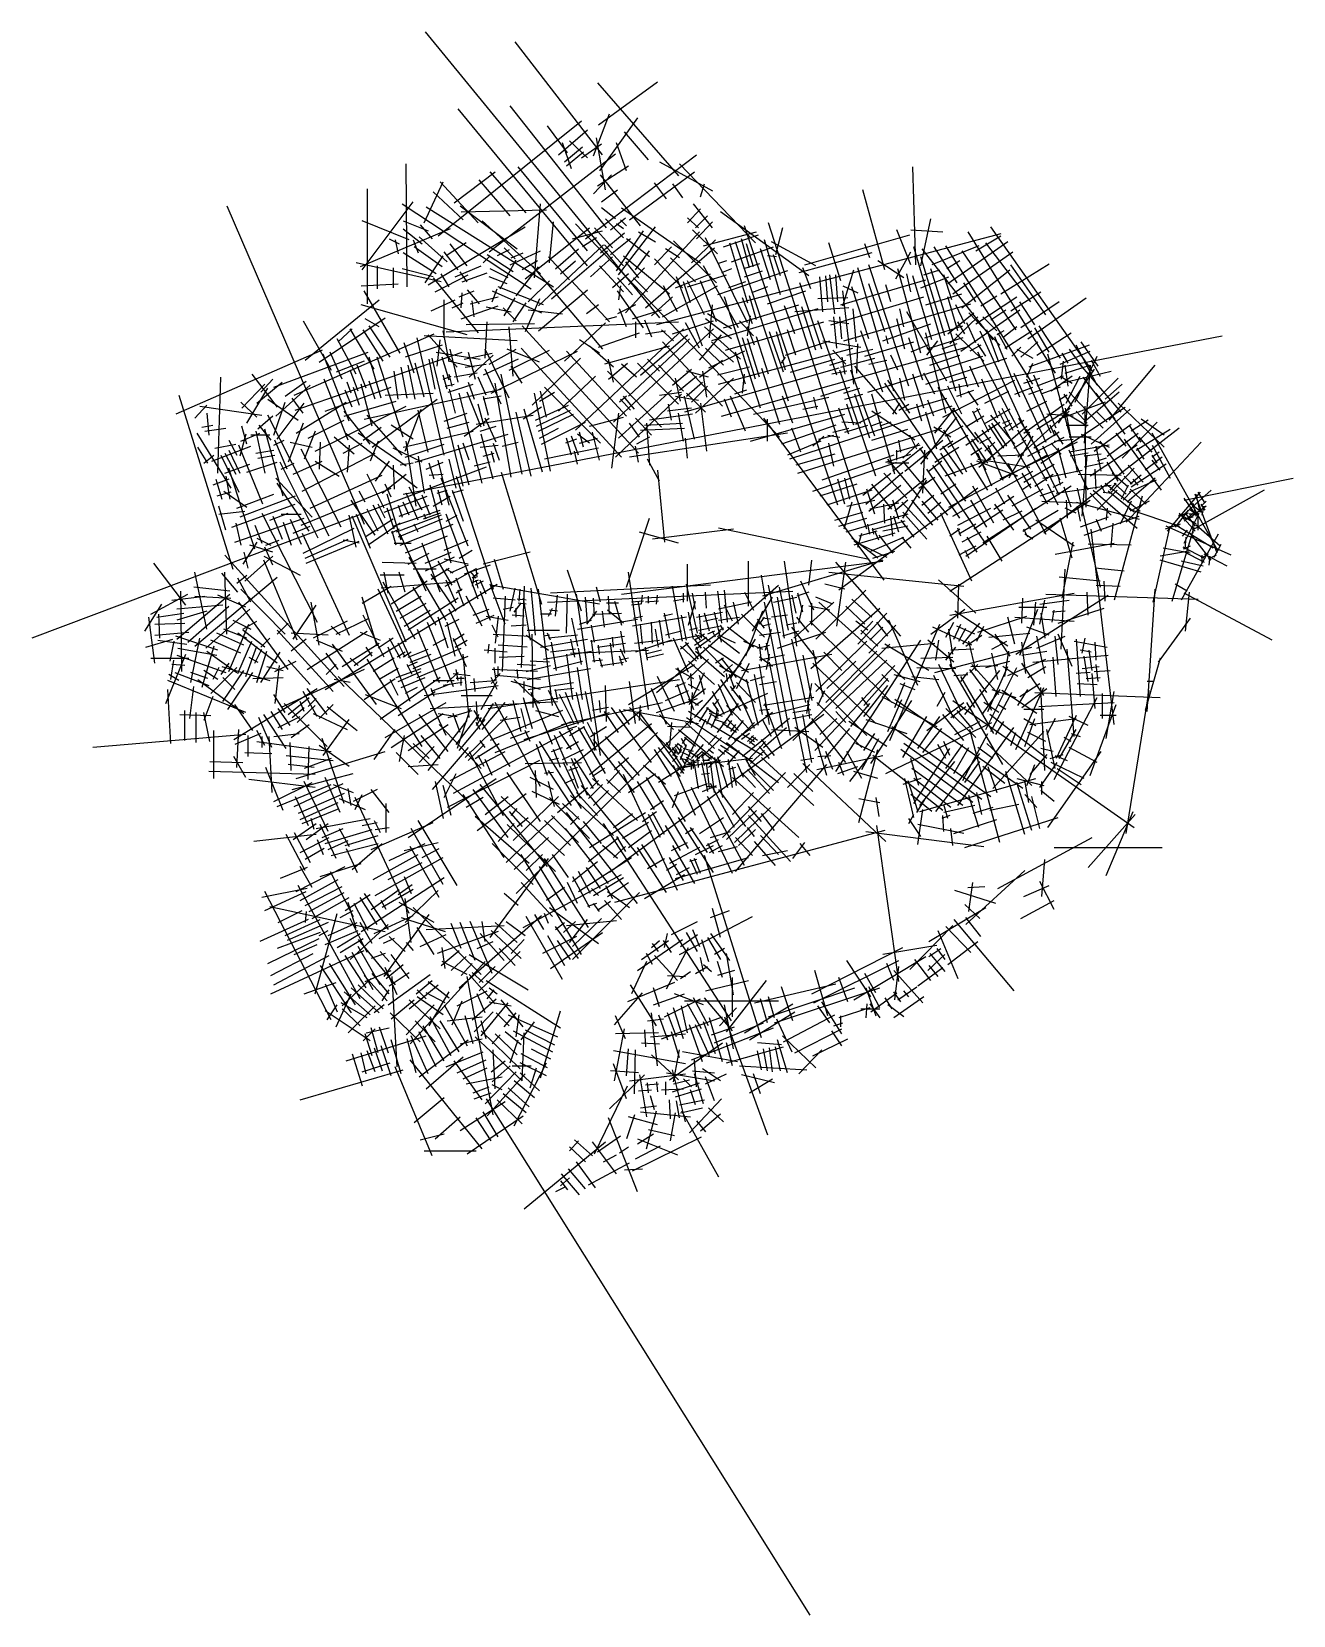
# Model space of a CAD drawing. Extents: x -2773 to 1491, y -7282 to -1928.
import ezdxf

# ---------------------------------------------------------------- set-up
doc = ezdxf.new("R2010")
doc.units = 0

msp = doc.modelspace()

# ---------------------------------------------------------------- linework, layer by layer
at = {"color": 7, "linetype": 'CONTINUOUS'}
for p, q in [((-1442.766058, -1928.285374), (-650.910103, -2896.138929)), ((-843.798124, -2344.530085), (-1138.206042, -1962.126407)), ((-860.718107, -2100.874644), (-586.614061, -2415.596255)), ((-857.33411, -2243.006985), (-657.678097, -2097.490541)), ((-894.558073, -2720.165555), (-1331.094063, -2188.861331)), ((-830.262137, -2591.569628), (-1155.126132, -2178.709021)), ((-1398.774102, -2618.642455), (-914.862053, -2229.470571)), ((-962.238112, -2337.761878), (-1029.918044, -2246.391088)), ((-874.254093, -2347.914188), (-820.110041, -2205.781848)), ((-725.358135, -2219.318261), (-853.950113, -2398.675738)), ((-992.694081, -2344.530085), (-894.558073, -2259.927501)), ((-894.558073, -2354.682395), (-955.470119, -2297.152638)), ((-833.646134, -2462.973701), (-864.102103, -2287.000328)), ((-688.134066, -2361.450601), (-769.350091, -2266.695708)), ((-1226.190061, -2672.788108), (-799.806061, -2341.145981)), ((-948.702125, -2391.907531), (-979.158095, -2303.920845)), ((-972.390102, -2368.218808), (-911.478056, -2317.457258)), ((-965.622108, -2381.755221), (-908.094059, -2334.377775)), ((-914.862053, -2354.682395), (-847.18212, -2307.304948)), ((-901.326066, -2628.794765), (-525.702122, -2344.530085)), ((-762.582098, -2398.675738), (-796.422064, -2303.920845)), ((-1503.678103, -2791.231725), (-1507.0621, -2374.987015)), ((-1344.630049, -2506.967045), (-1205.886081, -2402.059841)), ((-1100.98208, -2540.808078), (-1222.806064, -2402.059841)), ((-894.558073, -2669.404005), (-1128.054053, -2385.139325)), ((-860.718107, -2449.437288), (-755.814105, -2381.755221)), ((-752.430108, -2564.496802), (-532.470115, -2402.059841)), ((-650.910103, -2368.218808), (-471.558069, -2466.357805)), ((-326.046108, -2642.331178), (-583.230064, -2374.987015)), ((215.393883, -2716.781452), (205.241893, -2385.139325)), ((-1639.038075, -2459.589598), (-1639.038075, -2848.761482)), ((-1446.150054, -2574.649112), (-1381.854119, -2435.900875)), ((-1392.006108, -2435.900875), (-1263.41413, -2574.649112)), ((-1155.126132, -2550.960388), (-1260.030134, -2429.132668)), ((-874.254093, -2476.510115), (-813.342047, -2412.212151)), ((-715.206039, -2584.801422), (-850.566117, -2412.212151)), ((-627.222127, -2493.430632), (-667.830086, -2439.284978)), ((-606.918041, -2442.669081), (-573.078075, -2490.046528)), ((-512.166135, -2486.662425), (-498.630042, -2442.669081)), ((-1655.958058, -2733.701969), (-1483.374124, -2503.582942)), ((-1520.598086, -2510.351148), (-1084.062097, -2797.999932)), ((-1415.694085, -2469.741908), (-1314.17408, -2564.496802)), ((-1073.910107, -2760.774795), (-1053.606127, -2510.351148)), ((-847.18212, -2503.582942), (-793.038068, -2462.973701)), ((-471.558069, -2591.569628), (-535.854112, -2510.351148)), ((110.489881, -2733.701969), (36.041956, -2462.973701)), ((-2112.798134, -2517.119355), (-1649.190064, -3593.264131)), ((-1496.91011, -2632.178868), (-1655.958058, -2567.880905)), ((-1517.21409, -2567.880905), (-1432.614068, -2601.721938)), ((-1439.382061, -2520.503458), (-1009.614064, -2791.231725)), ((-1324.326069, -2517.119355), (-1131.438049, -2662.635798)), ((-1320.942073, -2537.423975), (-1033.302041, -2530.655768)), ((-1053.606127, -2747.238382), (-1249.878144, -2567.880905)), ((-799.806061, -2561.112698), (-847.18212, -2523.887562)), ((-772.734088, -2625.410662), (-833.646134, -2561.112698)), ((-816.726044, -2598.337835), (-765.966095, -2557.728595)), ((-782.886078, -2564.496802), (-762.582098, -2584.801422)), ((-779.502081, -2523.887562), (-512.166135, -2710.013245)), ((-556.158091, -2574.649112), (-512.166135, -2527.271665)), ((-556.158091, -2557.728595), (-518.934129, -2591.569628)), ((-488.478053, -2550.960388), (-529.086119, -2591.569628)), ((-146.694075, -2754.006589), (-444.486097, -2537.423975)), ((232.313866, -2720.165555), (266.153939, -2561.112698)), ((-1358.166036, -2594.953732), (-1662.726051, -2723.549659)), ((-1517.21409, -2594.953732), (-1452.918047, -2645.715282)), ((-1463.070144, -2622.026558), (-1368.318132, -2706.629142)), ((-1459.686041, -2581.417318), (-1419.078081, -2628.794765)), ((-1432.614068, -2784.463519), (-1104.366076, -2588.185525)), ((-1104.366076, -2764.158899), (-887.79008, -2591.569628)), ((-1023.150051, -2710.013245), (-1009.614064, -2571.265008)), ((-945.318129, -2628.794765), (-843.798124, -2601.721938)), ((-935.166139, -2578.033215), (-244.830083, -3298.847226)), ((-809.958051, -2659.251695), (-870.870097, -2591.569628)), ((-850.566117, -2676.172212), (-769.350091, -2608.490145)), ((-772.734088, -2594.953732), (-796.422064, -2578.033215)), ((-796.422064, -2737.086072), (-705.054049, -2601.721938)), ((-789.654071, -2750.622485), (-664.44609, -2588.185525)), ((-765.966095, -2879.218412), (-515.550132, -2605.106042)), ((-721.974139, -2605.106042), (-664.44609, -2638.947075)), ((503.033915, -2611.874248), (-661.062093, -2919.827652)), ((-454.638086, -2679.556315), (-539.238108, -2598.337835)), ((-525.702122, -2628.794765), (-471.558069, -2571.265008)), ((-502.014039, -2652.483488), (-322.662112, -2605.106042)), ((-434.334107, -2655.867592), (-315.894119, -2615.258352)), ((-48.558066, -3528.966168), (-363.270071, -2584.801422)), ((49.577942, -3610.184648), (-282.054046, -2574.649112)), ((-234.678093, -2591.569628), (-258.366069, -2682.940418)), ((-160.230061, -2716.781452), (195.089903, -2615.258352)), ((198.4739, -2716.781452), (151.097947, -2598.337835)), ((198.4739, -2598.337835), (306.761898, -2605.106042)), ((391.36192, -2605.106042), (685.769946, -3082.264612)), ((418.433893, -2669.404005), (503.033915, -2618.642455)), ((814.361924, -3078.880509), (469.193949, -2588.185525)), ((-1564.590042, -2628.794765), (-1530.750076, -2645.715282)), ((-1544.286063, -2632.178868), (-1534.134073, -2679.556315)), ((-1405.542095, -2747.238382), (-1517.21409, -2676.172212)), ((-1483.374124, -2632.178868), (-1466.454141, -2676.172212)), ((-1385.238115, -2723.549659), (-1479.990127, -2655.867592)), ((-1331.094063, -2733.701969), (-1378.470122, -2672.788108)), ((-1304.02209, -2642.331178), (-1371.702129, -2686.324522)), ((-1300.638093, -2720.165555), (-1358.166036, -2645.715282)), ((-1158.510129, -2666.019902), (-1199.118088, -2686.324522)), ((-1138.206042, -2696.476832), (-1175.430112, -2659.251695)), ((-1155.126132, -2716.781452), (-1053.606127, -2669.404005)), ((-1151.742135, -2693.092728), (-1111.134069, -2676.172212)), ((-1060.37412, -2855.529689), (-840.414127, -2649.099385)), ((-1016.382058, -2831.840965), (-826.878141, -2669.404005)), ((-1002.846071, -2730.317865), (-925.014042, -2662.635798)), ((-864.102103, -2625.410662), (-911.478056, -2655.867592)), ((-837.03013, -2649.099385), (-772.734088, -2720.165555)), ((-749.046112, -2628.794765), (-816.726044, -2682.940418)), ((-684.750069, -2689.708625), (-762.582098, -2628.794765)), ((-732.126129, -2733.701969), (-684.750069, -2669.404005)), ((-698.286056, -2862.297895), (-464.790076, -2659.251695)), ((-667.830086, -2716.781452), (-610.302144, -2655.867592)), ((-583.230064, -2693.092728), (-630.606124, -2662.635798)), ((-458.022083, -2777.695312), (-603.534044, -2635.562972)), ((-461.40608, -2632.178868), (-542.622105, -2710.013245)), ((-353.118081, -2913.059445), (-495.246046, -2625.410662)), ((-414.030127, -2642.331178), (-353.118081, -2845.377379)), ((-407.262134, -2706.629142), (-265.134063, -2655.867592)), ((-214.374113, -3177.019506), (-393.726041, -2638.947075)), ((-346.350088, -2726.933762), (-373.422061, -2628.794765)), ((-332.814102, -2723.549659), (-356.502078, -2645.715282)), ((-275.286053, -2767.543002), (-309.126125, -2662.635798)), ((-241.446086, -2818.304552), (-295.590139, -2632.178868)), ((-123.006098, -2720.165555), (-271.902056, -2638.947075)), ((66.497925, -2676.172212), (-180.534041, -2743.854279)), ((-38.406076, -2770.927105), (-79.014036, -2642.331178)), ((59.729932, -2693.092728), (42.809949, -2645.715282)), ((147.713951, -2764.158899), (198.4739, -2672.788108)), ((350.753961, -3143.178472), (208.62589, -2655.867592)), ((235.697863, -2662.635798), (475.961942, -2970.589202)), ((428.585883, -2652.483488), (269.537936, -2716.781452)), ((276.305929, -2655.867592), (354.137958, -2777.695312)), ((611.321914, -3119.489749), (316.913888, -2652.483488)), ((526.721892, -2638.947075), (323.681881, -2781.079415)), ((340.601865, -2814.920449), (543.641875, -2672.788108)), ((371.057941, -2669.404005), (553.793865, -2936.748169)), ((604.55392, -2841.993275), (452.273859, -2642.331178)), ((-1388.622112, -2774.311209), (-1676.262144, -2710.013245)), ((-1605.198108, -2720.165555), (-1605.198108, -2797.999932)), ((-1551.054056, -2726.933762), (-1551.054056, -2794.615829)), ((-1415.694085, -2757.390692), (-1520.598086, -2730.317865)), ((-1442.766058, -2777.695312), (-1381.854119, -2686.324522)), ((-1341.246053, -2757.390692), (-1253.262141, -2720.165555)), ((-1222.806064, -2686.324522), (-1246.494041, -2710.013245)), ((-1144.974036, -2740.470175), (-1232.958054, -2682.940418)), ((-1161.894125, -2760.774795), (-1222.806064, -2730.317865)), ((-1188.966098, -2797.999932), (-1134.822046, -2699.860935)), ((-1134.822046, -2821.688655), (-1060.37412, -2723.549659)), ((-1063.758117, -2703.245038), (-1114.518066, -2733.701969)), ((-1080.6781, -2720.165555), (-843.798124, -3001.046132)), ((-955.470119, -2767.543002), (-1026.534047, -2689.708625)), ((-985.926088, -2747.238382), (-935.166139, -2703.245038)), ((-884.406083, -2757.390692), (-809.958051, -2689.708625)), ((-772.734088, -2808.152242), (-853.950113, -2720.165555)), ((-772.734088, -2686.324522), (-617.070137, -2814.920449)), ((-765.966095, -2706.629142), (-721.974139, -2760.774795)), ((-755.814105, -2784.463519), (-701.670053, -2726.933762)), ((-573.078075, -2794.615829), (-667.830086, -2696.476832)), ((-613.686141, -2693.092728), (-529.086119, -2774.311209)), ((-383.574051, -2929.979962), (-502.014039, -2720.165555)), ((-424.182117, -2703.245038), (-454.638086, -2713.397348)), ((-407.262134, -2730.317865), (-441.1021, -2743.854279)), ((-312.510122, -2713.397348), (-366.654068, -2730.317865)), ((-254.982073, -2689.708625), (-285.438042, -2686.324522)), ((-241.446086, -2754.006589), (-265.134063, -2682.940418)), ((-139.926081, -2797.999932), (-166.998054, -2726.933762)), ((140.945958, -3143.178472), (19.121866, -2726.933762)), ((191.705907, -3126.257956), (56.345936, -2716.781452)), ((174.785924, -2760.774795), (86.801905, -2703.245038)), ((232.313866, -3014.582546), (154.481944, -2730.317865)), ((313.529892, -2957.052789), (232.313866, -2689.708625)), ((391.36192, -3129.642059), (266.153939, -2730.317865)), ((364.289947, -2703.245038), (320.297885, -2730.317865)), ((503.033915, -2814.920449), (665.465859, -2713.397348)), ((655.31387, -2885.986619), (536.873881, -2716.781452)), ((-1659.342054, -2787.847622), (-1534.134073, -2781.079415)), ((-1415.694085, -2760.774795), (-1263.41413, -2946.900479)), ((-1408.926091, -2808.152242), (-1297.254097, -2750.622485)), ((-1361.550139, -2791.231725), (-1388.622112, -2747.238382)), ((-1300.638093, -2774.311209), (-1324.326069, -2740.470175)), ((-1317.558076, -2774.311209), (-1232.958054, -2743.854279)), ((-1165.278122, -2781.079415), (-1226.190061, -2757.390692)), ((-1094.214086, -2841.993275), (-1023.150051, -2770.927105)), ((-948.702125, -2770.927105), (-820.110041, -2909.675342)), ((-755.814105, -2747.238382), (-809.958051, -2794.615829)), ((-793.038068, -2760.774795), (-742.278119, -2818.304552)), ((-691.518063, -2808.152242), (-738.894122, -2760.774795)), ((-596.766051, -2794.615829), (-478.326063, -2747.238382)), ((-505.398036, -2990.893822), (-593.382054, -2757.390692)), ((-546.006102, -2845.377379), (-569.694078, -2774.311209)), ((-556.158091, -2791.231725), (-424.182117, -2750.622485)), ((-498.630042, -2885.986619), (-556.158091, -2770.927105)), ((-458.022083, -2909.675342), (-512.166135, -2770.927105)), ((-217.75811, -2737.086072), (-454.638086, -2818.304552)), ((-359.886075, -2774.311209), (-417.414124, -2794.615829)), ((-363.270071, -2757.390692), (-302.358132, -2737.086072)), ((-102.702119, -3001.046132), (-177.150044, -2777.695312)), ((-99.318122, -2875.834309), (-109.470112, -2757.390692)), ((-82.398139, -2841.993275), (-89.166132, -2754.006589)), ((-58.710056, -2882.602515), (-75.630039, -2750.622485)), ((-48.558066, -2841.993275), (-55.326059, -2750.622485)), ((-38.406076, -2852.145585), (249.233956, -2767.543002)), ((-31.638083, -2855.529689), (5.58588, -2733.701969)), ((110.489881, -2943.516375), (56.345936, -2781.079415)), ((198.4739, -2808.152242), (184.937914, -2747.238382)), ((269.537936, -2970.589202), (205.241893, -2754.006589)), ((232.313866, -2794.615829), (327.065878, -2757.390692)), ((242.465856, -2750.622485), (296.609909, -2733.701969)), ((337.217868, -2835.225069), (310.145895, -2750.622485)), ((371.057941, -2862.297895), (533.489885, -2733.701969)), ((418.433893, -2841.993275), (377.825934, -2777.695312)), ((-1848.846078, -3038.271269), (-1598.430115, -2835.225069)), ((-1527.36608, -3014.582546), (-1649.190064, -2804.768139)), ((-1422.462078, -2872.450205), (-1341.246053, -2835.225069)), ((-1378.470122, -2963.820996), (-1378.470122, -2835.225069)), ((-1327.710066, -2825.072759), (-1276.950117, -2804.768139)), ((-1320.942073, -2862.297895), (-1317.558076, -2811.536345)), ((-1300.638093, -2801.384035), (-1260.030134, -2848.761482)), ((-1290.486103, -2848.761482), (-1195.734091, -2825.072759)), ((-1216.038071, -2841.993275), (-1199.118088, -2797.999932)), ((-1216.038071, -2804.768139), (-1050.22213, -2879.218412)), ((-1043.454137, -2852.145585), (-1195.734091, -2791.231725)), ((-1175.430112, -2889.370722), (-1138.206042, -2828.456862)), ((-1056.990124, -2831.840965), (-1104.366076, -2943.516375)), ((-1060.37412, -2940.132272), (-894.558073, -2801.384035)), ((-705.054049, -2929.979962), (-793.038068, -2804.768139)), ((-782.886078, -2787.847622), (-789.654071, -2835.225069)), ((-677.982076, -2889.370722), (-606.918041, -2825.072759)), ((-640.758113, -2892.754825), (-454.638086, -2787.847622)), ((-589.998058, -2875.834309), (-637.374117, -2787.847622)), ((-309.126125, -3200.708229), (-430.95011, -2825.072759)), ((-336.198098, -2916.443549), (-370.038064, -2828.456862)), ((-322.662112, -2902.907135), (-346.350088, -2821.688655)), ((-285.438042, -2791.231725), (-339.582095, -2811.536345)), ((-285.438042, -2848.761482), (-156.846064, -2804.768139)), ((-14.7181, -2828.456862), (-116.238105, -2831.840965)), ((-72.246042, -2919.827652), (242.465856, -2825.072759)), ((-31.638083, -2787.847622), (19.121866, -2811.536345)), ((5.58588, -3119.489749), (-31.638083, -2804.768139)), ((56.345936, -2967.205099), (-1.182113, -2791.231725)), ((130.793861, -2841.993275), (113.873878, -2784.463519)), ((249.233956, -2852.145585), (371.057941, -2814.920449)), ((357.521954, -2940.132272), (323.681881, -2825.072759)), ((418.433893, -2916.443549), (557.177861, -2825.072759)), ((435.353876, -2855.529689), (489.497929, -2821.688655)), ((536.873881, -2872.450205), (638.393887, -2808.152242)), ((594.401931, -2967.205099), (790.673947, -2828.456862)), ((-1300.638093, -2953.668685), (-1659.342054, -2852.145585)), ((-1351.398042, -2862.297895), (-1314.17408, -2845.377379)), ((-1320.942073, -2899.523032), (-1195.734091, -2855.529689)), ((-1276.950117, -2892.754825), (-1283.71811, -2838.609172)), ((-1236.342051, -2858.913792), (-1151.742135, -2875.834309)), ((-1134.822046, -2906.291239), (-1178.814108, -2862.297895)), ((-1144.974036, -2909.675342), (-1100.98208, -2845.377379)), ((-1094.214086, -2869.066102), (-979.158095, -2882.602515)), ((-857.33411, -2852.145585), (-897.942069, -2882.602515)), ((-732.126129, -2852.145585), (-793.038068, -2882.602515)), ((-762.582098, -2926.595859), (-786.270075, -2865.681999)), ((-742.278119, -2899.523032), (-644.14211, -2869.066102)), ((-407.262134, -2933.364065), (-488.478053, -2882.602515)), ((-481.710059, -2963.820996), (-471.558069, -2852.145585)), ((-116.238105, -2865.681999), (-474.942066, -2973.973306)), ((-434.334107, -2929.979962), (-180.534041, -2852.145585)), ((-353.118081, -2957.052789), (-342.966091, -2889.370722)), ((-194.070134, -2950.284582), (-227.9101, -2855.529689)), ((-11.334103, -2862.297895), (-194.070134, -2875.834309)), ((-123.006098, -3004.430236), (-170.382051, -2858.913792)), ((-28.254086, -2973.973306), (401.51391, -2848.761482)), ((2.201883, -2865.681999), (12.353873, -2977.357409)), ((174.785924, -2926.595859), (161.249937, -2865.681999)), ((320.297885, -3109.337439), (184.937914, -2875.834309)), ((323.681881, -2950.284582), (411.6659, -2879.218412)), ((381.209931, -2916.443549), (350.753961, -2852.145585)), ((367.673944, -3007.814339), (567.329958, -2869.066102)), ((394.745917, -2879.218412), (499.649919, -2987.509719)), ((469.193949, -2902.907135), (519.953898, -2869.066102)), ((618.089907, -2919.827652), (567.329958, -2841.993275)), ((699.305932, -2841.993275), (570.713954, -2929.979962)), ((-1855.614071, -2906.291239), (-1760.862059, -3072.112302)), ((-1801.470125, -3045.039476), (-1578.126135, -2896.138929)), ((-1689.79813, -2933.364065), (-1737.174083, -2977.357409)), ((-1615.350098, -3068.728199), (-1696.566124, -2933.364065)), ((-1584.894129, -3041.655372), (-1652.574061, -2936.748169)), ((-1598.430115, -2926.595859), (-1645.806068, -2899.523032)), ((-1561.206046, -3028.118959), (-1632.270081, -2923.211755)), ((-1361.550139, -3041.655372), (-1381.854119, -2940.132272)), ((-1371.702129, -2943.516375), (-586.614061, -2909.675342)), ((-1073.910107, -2916.443549), (-1304.02209, -2919.827652)), ((-1239.726047, -3031.503062), (-1232.958054, -2909.675342)), ((-1144.974036, -3092.416922), (-1158.510129, -2926.595859)), ((-721.974139, -3352.992879), (-1114.518066, -2923.211755)), ((-972.390102, -3041.655372), (-833.646134, -2913.059445)), ((-935.166139, -3275.158417), (-569.694078, -2933.364065)), ((-796.422064, -2892.754825), (-833.646134, -2902.907135)), ((-806.574054, -3248.085676), (-468.174073, -2933.364065)), ((-732.126129, -2909.675342), (-732.126129, -2963.820996)), ((-701.670053, -2902.907135), (-677.982076, -2960.436892)), ((-698.286056, -2950.284582), (-630.606124, -2940.132272)), ((-603.534044, -2973.973306), (-644.14211, -2936.748169)), ((-606.918041, -2950.284582), (-468.174073, -2906.291239)), ((-515.550132, -2997.662029), (-562.926085, -2913.059445)), ((-376.806058, -3034.887166), (-498.630042, -2926.595859)), ((-407.262134, -2967.205099), (-495.246046, -2899.523032)), ((-427.566113, -3004.430236), (-95.934125, -2909.675342)), ((-332.814102, -2957.052789), (-380.190054, -2906.291239)), ((-329.430105, -2987.509719), (-353.118081, -2926.595859)), ((-231.294097, -3078.880509), (-278.670049, -2943.516375)), ((-227.9101, -3034.887166), (-254.982073, -2943.516375)), ((-190.686137, -3021.350752), (-217.75811, -2936.748169)), ((-51.942063, -3089.032819), (-116.238105, -2906.291239)), ((-11.334103, -2916.443549), (-79.014036, -2906.291239)), ((-51.942063, -2997.662029), (-62.094053, -2892.754825)), ((-35.02208, -2967.205099), (-41.790073, -2892.754825)), ((103.721888, -3146.562576), (29.273856, -2940.132272)), ((103.721888, -2973.973306), (266.153939, -2916.443549)), ((178.16992, -3001.046132), (151.097947, -2899.523032)), ((245.849959, -2963.820996), (374.441937, -2923.211755)), ((330.449875, -2984.125616), (425.201887, -2892.754825)), ((381.209931, -2950.284582), (357.521954, -2909.675342)), ((418.433893, -2980.741512), (387.977924, -2913.059445)), ((431.96988, -2940.132272), (591.017934, -3285.310813)), ((489.497929, -2940.132272), (442.12187, -2892.754825)), ((496.265922, -3045.039476), (455.657856, -2936.748169)), ((513.185905, -2940.132272), (489.497929, -2953.668685)), ((557.177861, -2926.595859), (509.801909, -2963.820996)), ((516.569902, -2997.662029), (607.937917, -2940.132272)), ((665.465859, -3011.198442), (618.089907, -2929.979962)), ((631.625893, -2923.211755), (702.689929, -3031.503062)), ((-1886.070041, -3156.714886), (-1412.310088, -2950.284582)), ((-1676.262144, -3085.648716), (-1740.55808, -2967.205099)), ((-1517.21409, -3491.741031), (1250.897914, -2957.052789)), ((-1479.990127, -3082.264612), (-1513.830093, -2980.741512)), ((-1385.238115, -2987.509719), (-1510.446097, -3028.118959)), ((-1378.470122, -3359.761001), (-1469.838137, -2963.820996)), ((-1131.438049, -2973.973306), (-1446.150054, -2957.052789)), ((-1334.478059, -3061.959992), (-1432.614068, -2953.668685)), ((-1402.158098, -3058.575889), (-1392.006108, -2970.589202)), ((-779.502081, -3366.529207), (-1117.902063, -2997.662029)), ((-853.950113, -3014.582546), (-921.630046, -2970.589202)), ((-806.574054, -3061.959992), (-887.79008, -2990.893822)), ((-857.33411, -2994.277926), (-718.590036, -2946.900479)), ((-617.070137, -2990.893822), (-837.03013, -3051.807682)), ((-755.814105, -3160.098989), (-549.390098, -2967.205099)), ((-715.206039, -3089.032819), (-556.158091, -2953.668685)), ((-437.718103, -3193.940022), (-640.758113, -2977.357409)), ((-515.550132, -3038.271269), (-441.1021, -2953.668685)), ((-434.334107, -3055.191786), (-495.246046, -2997.662029)), ((-400.494141, -3045.039476), (-474.942066, -2977.357409)), ((-451.25409, -3119.489749), (2.201883, -2997.662029)), ((-441.1021, -3227.781056), (398.129914, -2990.893822)), ((-326.046108, -3102.569232), (-370.038064, -2963.820996)), ((-312.510122, -3095.801026), (-353.118081, -2967.205099)), ((-282.054046, -3085.648716), (-322.662112, -2960.436892)), ((-224.526103, -3021.350752), (-75.630039, -2973.973306)), ((-99.318122, -2973.973306), (29.273856, -2994.277926)), ((15.73787, -3082.264612), (19.121866, -2984.125616)), ((42.809949, -3024.734856), (208.62589, -2977.357409)), ((113.873878, -2957.052789), (120.641871, -2984.125616)), ((239.081859, -3105.953336), (191.705907, -2963.820996)), ((256.001949, -2987.509719), (198.4739, -3011.198442)), ((316.913888, -3217.628746), (249.233956, -2946.900479)), ((374.441937, -2963.820996), (252.617953, -3001.046132)), ((252.617953, -3021.350752), (289.841915, -2973.973306)), ((354.137958, -2984.125616), (303.377902, -3001.046132)), ((445.505866, -3041.655372), (350.753961, -2950.284582)), ((435.353876, -2987.509719), (398.129914, -3007.814339)), ((452.273859, -3024.734856), (425.201887, -2984.125616)), ((567.329958, -3163.483092), (482.729936, -2960.436892)), ((492.881925, -2946.900479), (523.337895, -3001.046132)), ((540.257878, -3024.734856), (570.713954, -2994.277926)), ((570.713954, -3028.118959), (628.241897, -2977.357409)), ((800.825937, -2987.509719), (597.785927, -3061.959992)), ((624.8579, -3021.350752), (739.913892, -2946.900479)), ((827.89791, -3122.873852), (756.833875, -2987.509719)), ((831.281907, -3058.575889), (773.753964, -2977.357409)), ((-1791.318135, -3004.430236), (-2285.382068, -3221.012849)), ((-1953.75008, -3129.642059), (-1635.654078, -3011.198442)), ((-1882.686044, -3207.476436), (-1317.558076, -3011.198442)), ((-1699.95012, -3244.701573), (-1787.934139, -3017.966649)), ((-1723.638097, -3102.569232), (-1764.246056, -3011.198442)), ((-1649.190064, -3041.655372), (-1743.942076, -3078.880509)), ((-1591.662122, -3166.867196), (-1632.270081, -3028.118959)), ((-1517.21409, -3298.847226), (-1605.198108, -3028.118959)), ((-1446.150054, -3163.483092), (-1476.60613, -3048.423579)), ((-1408.926091, -3136.410266), (-1429.230071, -3034.887166)), ((-1314.17408, -3464.668204), (-1419.078081, -3031.503062)), ((-1405.542095, -3011.198442), (-1256.646137, -3034.887166)), ((-1361.550139, -3105.953336), (-1385.238115, -3028.118959)), ((-1276.950117, -3061.959992), (-1364.934135, -3041.655372)), ((-1331.094063, -3112.721542), (-1358.166036, -3001.046132)), ((-1310.790083, -3034.887166), (-1216.038071, -3014.582546)), ((-1297.254097, -3011.198442), (-1273.56612, -3102.569232)), ((-1293.8701, -3095.801026), (-1212.654075, -3021.350752)), ((-1128.054053, -3034.887166), (-1246.494041, -3089.032819)), ((-1158.510129, -3166.867196), (-1239.726047, -3001.046132)), ((-1226.190061, -3051.807682), (-1134.822046, -3001.046132)), ((-1219.422068, -3149.946679), (-928.398039, -3007.814339)), ((-1056.990124, -3045.039476), (-1165.278122, -3001.046132)), ((-1158.510129, -3072.112302), (-1023.150051, -3004.430236)), ((-1080.6781, -3190.555919), (-918.246049, -3031.503062)), ((-762.582098, -3227.781056), (-965.622108, -3007.814339)), ((-806.574054, -3112.721542), (-823.494144, -3034.887166)), ((-823.494144, -3102.569232), (-759.198102, -3048.423579)), ((-586.614061, -3187.171816), (-725.358135, -3048.423579)), ((-650.910103, -3075.496406), (-691.518063, -3034.887166)), ((-515.550132, -3095.801026), (-437.718103, -3038.271269)), ((-363.270071, -3007.814339), (-485.094056, -3065.344096)), ((-359.886075, -3119.489749), (-393.726041, -3011.198442)), ((-238.06209, -3048.423579), (-224.526103, -3028.118959)), ((-224.526103, -3072.112302), (-234.678093, -3038.271269)), ((-207.60612, -3078.880509), (-58.710056, -3034.887166)), ((-75.630039, -3055.191786), (-21.486093, -3038.271269)), ((-21.486093, -3051.807682), (-65.478049, -3004.430236)), ((-38.406076, -3061.959992), (76.649915, -3031.503062)), ((-35.02208, -3028.118959), (-24.87009, -3085.648716)), ((-18.102097, -3021.350752), (69.881922, -3001.046132)), ((52.961939, -3146.562576), (442.12187, -3024.734856)), ((56.345936, -3051.807682), (117.257875, -3038.271269)), ((154.481944, -3072.112302), (130.793861, -3021.350752)), ((249.233956, -3119.489749), (523.337895, -3031.503062)), ((262.769942, -3055.191786), (364.289947, -3021.350752)), ((560.561964, -3268.390211), (425.201887, -3011.198442)), ((557.177861, -3001.046132), (611.321914, -3031.503062)), ((591.017934, -3095.801026), (611.321914, -3048.423579)), ((750.065881, -3342.840484), (662.081863, -3017.966649)), ((702.689929, -3051.807682), (804.209934, -3007.814339)), ((712.841919, -3041.655372), (706.073925, -3102.569232)), ((729.761902, -3048.423579), (709.457922, -3014.582546)), ((733.145898, -3001.046132), (777.137961, -3061.959992)), ((753.449878, -3180.403609), (827.89791, -3024.734856)), ((909.113936, -3214.244643), (763.601868, -3045.039476)), ((807.593931, -3038.271269), (838.0499, -3092.416922)), ((-2143.254103, -3420.674861), (-2133.102113, -3095.801026)), ((-2028.198112, -3085.648716), (-1943.59809, -3197.324126)), ((-1997.742036, -3146.562576), (-1957.134076, -3102.569232)), ((-1703.334117, -3308.999451), (-1784.550036, -3102.569232)), ((-1669.494044, -3143.178472), (-1696.566124, -3072.112302)), ((-1642.422071, -3133.026162), (-1672.878041, -3055.191786)), ((-1534.134073, -3170.251299), (-1547.670059, -3075.496406)), ((-1503.678103, -3166.867196), (-1523.982083, -3061.959992)), ((-1476.60613, -3170.251299), (-1500.294107, -3055.191786)), ((-1368.318132, -3136.410266), (-1381.854119, -3089.032819)), ((-1381.854119, -3102.569232), (-1354.782039, -3092.416922)), ((-1351.398042, -3126.257956), (-1361.550139, -3085.648716)), ((-1266.798127, -3082.264612), (-1344.630049, -3095.801026)), ((-1307.406086, -3061.959992), (-1236.342051, -3051.807682)), ((-1236.342051, -3156.714886), (-1263.41413, -3095.801026)), ((-1185.582102, -3187.171816), (-1239.726047, -3068.728199)), ((-1114.518066, -3424.058964), (-1185.582102, -3085.648716)), ((-1114.518066, -3116.105646), (-1151.742135, -3058.575889)), ((-992.694081, -3210.860539), (-867.4861, -3092.416922)), ((-644.14211, -3265.006193), (-826.878141, -3075.496406)), ((-728.742132, -3095.801026), (-779.502081, -3051.807682)), ((-569.694078, -3143.178472), (-654.2941, -3055.191786)), ((-606.918041, -3122.873852), (-542.622105, -3068.728199)), ((-579.846068, -3177.019506), (-596.766051, -3099.185129)), ((-583.230064, -3139.794369), (-525.702122, -3092.416922)), ((-45.174069, -3065.344096), (-566.310081, -3214.244643)), ((-485.094056, -3095.801026), (-559.542088, -3075.496406)), ((-529.086119, -3217.628746), (-400.494141, -3099.185129)), ((-505.398036, -3075.496406), (-491.862049, -3163.483092)), ((-346.350088, -3061.959992), (-454.638086, -3089.032819)), ((-370.038064, -3149.946679), (-363.270071, -3085.648716)), ((-305.742129, -3065.344096), (-244.830083, -3254.853883)), ((-18.102097, -3075.496406), (-68.862046, -3085.648716)), ((80.033912, -3430.827171), (-41.790073, -3072.112302)), ((76.649915, -3295.463037), (-4.56611, -3072.112302)), ((151.097947, -3221.012849), (8.969876, -3058.575889)), ((178.16992, -3173.635402), (161.249937, -3099.185129)), ((242.465856, -3200.708229), (205.241893, -3085.648716)), ((279.689925, -3153.330782), (242.465856, -3082.264612)), ((330.449875, -3112.721542), (387.977924, -3095.801026)), ((428.585883, -3129.642059), (398.129914, -3058.575889)), ((492.881925, -3234.549263), (438.737873, -3102.569232)), ((547.025871, -3082.264612), (655.31387, -3315.767657)), ((580.865944, -3116.105646), (635.00989, -3099.185129)), ((672.233959, -3285.310813), (591.017934, -3102.569232)), ((689.153942, -3268.390211), (614.70591, -3089.032819)), ((712.841919, -3092.416922), (624.8579, -3126.257956)), ((743.297888, -3092.416922), (672.233959, -3143.178472)), ((817.74592, -3068.728199), (695.921936, -3251.469779)), ((702.689929, -3092.416922), (743.297888, -3116.105646)), ((706.073925, -3116.105646), (875.273863, -3075.496406)), ((729.761902, -3126.257956), (719.609912, -3055.191786)), ((719.609912, -3082.264612), (804.209934, -3055.191786)), ((722.993909, -3183.787712), (770.369861, -3092.416922)), ((777.137961, -3221.012849), (898.961946, -3099.185129)), ((888.809956, -3237.933366), (780.521958, -3095.801026)), ((804.209934, -3055.191786), (783.905954, -3319.151846)), ((868.50587, -3241.317469), (1024.169927, -3055.191786)), ((-2275.230078, -3156.714886), (-2092.494047, -3745.548781)), ((-1984.206049, -3119.489749), (-2062.038078, -3200.708229)), ((-2045.118095, -3251.469779), (-1974.054059, -3133.026162)), ((-2011.278129, -3183.787712), (-1926.678107, -3112.721542)), ((-1946.982086, -3227.781056), (-1831.926095, -3122.873852)), ((-1916.526117, -3160.098989), (-1845.462081, -3109.337439)), ((-1781.166039, -3210.860539), (-1557.822049, -3129.642059)), ((-1689.79813, -3197.324126), (-1713.486107, -3139.794369)), ((-1693.182127, -3149.946679), (-1706.718113, -3112.721542)), ((-1686.414134, -3129.642059), (-1666.110047, -3190.555919)), ((-1622.118091, -3261.622004), (-1659.342054, -3119.489749)), ((-1649.190064, -3237.933366), (-1185.582102, -3136.410266)), ((-1611.966102, -3170.251299), (-1632.270081, -3109.337439)), ((-1578.126135, -3156.714886), (-1415.694085, -3149.946679)), ((-1375.086125, -3126.257956), (-1344.630049, -3119.489749)), ((-1364.934135, -3146.562576), (-1280.334113, -3119.489749)), ((-1361.550139, -3136.410266), (-1341.246053, -3217.628746)), ((-1249.878144, -3454.515894), (-1327.710066, -3149.946679)), ((-1253.262141, -3265.006193), (-1300.638093, -3146.562576)), ((-1297.254097, -3112.721542), (-1276.950117, -3170.251299)), ((-1151.742135, -3434.211274), (-1205.886081, -3116.105646)), ((-1019.766054, -3413.906654), (-1073.910107, -3149.946679)), ((-1056.990124, -3177.019506), (-1006.230068, -3146.562576)), ((-1033.302041, -3231.165159), (-1053.606127, -3143.178472)), ((-850.566117, -3319.151846), (-1040.070141, -3129.642059)), ((-799.806061, -3366.529207), (-576.462071, -3153.330782)), ((-789.654071, -3302.231244), (-610.302144, -3139.794369)), ((-650.910103, -3156.714886), (-576.462071, -3146.562576)), ((-559.542088, -3160.098989), (-505.398036, -3112.721542)), ((-495.246046, -3214.244643), (-559.542088, -3149.946679)), ((-542.622105, -3180.403609), (-488.478053, -3126.257956)), ((-356.502078, -3139.794369), (-397.110144, -3153.330782)), ((-106.086115, -3160.098989), (-7.950107, -3129.642059)), ((-28.254086, -3149.946679), (25.889859, -3133.026162)), ((-24.87009, -3170.251299), (36.041956, -3153.330782)), ((59.729932, -3302.231244), (8.969876, -3153.330782)), ((144.329954, -3424.058964), (66.497925, -3153.330782)), ((384.593927, -3515.429754), (110.489881, -3116.105646)), ((195.089903, -3217.628746), (120.641871, -3105.953336)), ((289.841915, -3129.642059), (452.273859, -3410.522551)), ((306.761898, -3231.165159), (550.409868, -3105.953336)), ((371.057941, -3221.012849), (323.681881, -3126.257956)), ((354.137958, -3160.098989), (411.6659, -3139.794369)), ((360.905951, -3119.489749), (367.673944, -3163.483092)), ((391.36192, -3143.178472), (425.201887, -3190.555919)), ((448.889863, -3183.787712), (530.105888, -3143.178472)), ((550.409868, -3153.330782), (611.321914, -3129.642059)), ((597.785927, -3153.330782), (645.16188, -3136.410266)), ((702.689929, -3129.642059), (638.393887, -3153.330782)), ((726.377905, -3156.714886), (699.305932, -3173.635402)), ((743.297888, -3193.940022), (716.225915, -3153.330782)), ((848.20189, -3268.390211), (733.145898, -3146.562576)), ((902.345942, -3146.562576), (783.905954, -3248.085676)), ((922.649922, -3288.694831), (824.513914, -3149.946679)), ((854.969883, -3170.251299), (912.497932, -3119.489749)), ((-2221.086132, -3234.549263), (-2180.478066, -3190.555919)), ((-2204.166042, -3193.940022), (-1994.358039, -3224.396953)), ((-2065.422075, -3180.403609), (-2011.278129, -3231.165159)), ((-1974.054059, -3170.251299), (-1872.534054, -3241.317469)), ((-1953.75008, -3292.079019), (-1916.526117, -3180.403609)), ((-1943.59809, -3305.615433), (-1852.230075, -3183.787712)), ((-1855.614071, -3217.628746), (-1892.838141, -3166.867196)), ((-1879.302047, -3285.310813), (-1710.10211, -3180.403609)), ((-1815.006112, -3346.224673), (-1507.0621, -3193.940022)), ((-1716.870103, -3227.781056), (-1540.902066, -3177.019506)), ((-1628.886085, -3322.535864), (-1716.870103, -3210.860539)), ((-1622.118091, -3332.688259), (-1402.158098, -3170.251299)), ((-1510.446097, -3346.224673), (-1456.302044, -3204.092332)), ((-1432.614068, -3349.608691), (-1466.454141, -3207.476436)), ((-1243.110044, -3261.622004), (-1263.41413, -3187.171816)), ((-1185.582102, -3160.098989), (-1246.494041, -3170.251299)), ((-1246.494041, -3160.098989), (-1229.574058, -3224.396953)), ((-1050.22213, -3197.324126), (-1111.134069, -3237.933366)), ((-1046.838134, -3417.290757), (-1107.750073, -3204.092332)), ((-1070.52611, -3241.317469), (-958.854115, -3190.555919)), ((-1067.142113, -3261.622004), (-952.086122, -3207.476436)), ((-762.582098, -3160.098989), (-786.270075, -3180.403609)), ((-749.046112, -3207.476436), (-782.886078, -3170.251299)), ((-735.510125, -3204.092332), (-772.734088, -3160.098989)), ((-542.622105, -3200.708229), (-623.83813, -3210.860539)), ((-610.302144, -3241.317469), (-620.454134, -3187.171816)), ((-596.766051, -3160.098989), (-518.934129, -3173.635402)), ((-532.470115, -3305.615433), (-566.310081, -3160.098989)), ((-512.166135, -3183.787712), (-491.862049, -3346.224673)), ((-407.262134, -3231.165159), (-430.95011, -3170.251299)), ((-359.886075, -3278.542606), (-410.64613, -3160.098989)), ((-332.814102, -3221.012849), (-79.014036, -3163.483092)), ((-200.838127, -3251.469779), (-234.678093, -3160.098989)), ((337.217868, -3193.940022), (-210.990117, -3373.297414)), ((-166.998054, -3204.092332), (-116.238105, -3193.940022)), ((-119.622102, -3204.092332), (-129.774091, -3163.483092)), ((-11.334103, -3288.694831), (-45.174069, -3200.708229)), ((5.58588, -3258.237986), (-18.102097, -3187.171816)), ((212.009887, -3308.999451), (66.497925, -3210.860539)), ((137.561961, -3221.012849), (161.249937, -3183.787712)), ((157.865941, -3207.476436), (191.705907, -3187.171816)), ((181.553917, -3207.476436), (320.297885, -3166.867196)), ((235.697863, -3244.701573), (218.77788, -3187.171816)), ((276.305929, -3227.781056), (256.001949, -3173.635402)), ((279.689925, -3285.310813), (347.369964, -3200.708229)), ((428.585883, -3315.767657), (340.601865, -3200.708229)), ((431.96988, -3204.092332), (408.281903, -3217.628746)), ((425.201887, -3248.085676), (408.281903, -3210.860539)), ((462.425956, -3281.926624), (421.81789, -3200.708229)), ((533.489885, -3204.092332), (445.505866, -3254.853883)), ((523.337895, -3265.006193), (496.265922, -3210.860539)), ((506.417912, -3200.708229), (543.641875, -3275.158417)), ((560.561964, -3366.529207), (733.145898, -3210.860539)), ((580.865944, -3285.310813), (716.225915, -3187.171816)), ((591.017934, -3210.860539), (658.697866, -3177.019506)), ((624.8579, -3271.774399), (736.529895, -3200.708229)), ((638.393887, -3386.833827), (922.649922, -3197.324126)), ((854.969883, -3180.403609), (699.305932, -3237.933366)), ((794.057944, -3261.622004), (709.457922, -3210.860539)), ((719.609912, -3200.708229), (760.217871, -3417.290757)), ((756.833875, -3210.860539), (794.057944, -3251.469779)), ((790.673947, -3535.734374), (787.289951, -3193.940022)), ((807.593931, -3322.535864), (939.569905, -3204.092332)), ((861.737876, -3248.085676), (824.513914, -3210.860539)), ((1054.625897, -3332.688259), (898.961946, -3183.787712)), ((-2197.398049, -3265.006193), (-2160.174086, -3258.237986)), ((-2180.478066, -3217.628746), (-2173.710073, -3292.079019)), ((-2045.118095, -3322.535864), (-2062.038078, -3261.622004)), ((-1957.134076, -3227.781056), (-2007.894132, -3271.774399)), ((-2004.510135, -3258.237986), (-1963.902069, -3308.999451)), ((-1767.630053, -3633.873371), (-1974.054059, -3224.396953)), ((-1855.614071, -3251.469779), (-1906.374127, -3383.449724)), ((-1838.694088, -3302.231244), (-1716.870103, -3241.317469)), ((-1652.574061, -3308.999451), (-1591.662122, -3265.006193)), ((-1520.598086, -3359.761001), (-1639.038075, -3224.396953)), ((-1483.374124, -3305.615433), (-1557.822049, -3258.237986)), ((-1378.470122, -3244.701573), (-1300.638093, -3217.628746)), ((-1368.318132, -3268.390211), (-1293.8701, -3248.085676)), ((-1310.790083, -3295.463037), (-1226.190061, -3234.549263)), ((-1270.182124, -3254.853883), (-1077.294103, -3224.396953)), ((-1256.646137, -3278.542606), (-1202.502085, -3261.622004)), ((-1202.502085, -3315.767657), (-1239.726047, -3234.549263)), ((-1084.062097, -3430.827171), (-1134.822046, -3214.244643)), ((-1060.37412, -3278.542606), (-941.934132, -3221.012849)), ((-1050.22213, -3322.535864), (-901.326066, -3248.085676)), ((-887.79008, -3261.622004), (-772.734088, -3231.165159)), ((-789.654071, -3217.628746), (-813.342047, -3403.754344)), ((-718.590036, -3298.847226), (-752.430108, -3251.469779)), ((-677.982076, -3292.079019), (-732.126129, -3234.549263)), ((-701.670053, -3258.237986), (-573.078075, -3251.469779)), ((-694.902059, -3251.469779), (-684.750069, -3393.602034)), ((-539.238108, -3221.012849), (-684.750069, -3241.317469)), ((-569.694078, -3312.383639), (-586.614061, -3217.628746)), ((-342.966091, -3312.383639), (-24.87009, -3221.012849)), ((-298.974135, -3234.549263), (107.105885, -3782.773918)), ((-285.438042, -3312.383639), (-285.438042, -3237.933366)), ((-55.326059, -3258.237986), (-238.06209, -3322.535864)), ((29.273856, -3251.469779), (-35.02208, -3248.085676)), ((-24.87009, -3281.926624), (52.961939, -3258.237986)), ((12.353873, -3254.853883), (96.953895, -3214.244643)), ((100.337892, -3248.085676), (63.113929, -3261.622004)), ((130.793861, -3248.085676), (93.569898, -3261.622004)), ((232.313866, -3390.217931), (354.137958, -3231.165159)), ((286.457919, -3339.456466), (249.233956, -3214.244643)), ((333.833871, -3298.847226), (276.305929, -3265.006193)), ((374.441937, -3261.622004), (313.529892, -3295.463037)), ((445.505866, -3227.781056), (384.593927, -3265.006193)), ((384.593927, -3325.920053), (499.649919, -3248.085676)), ((428.585883, -3400.370241), (591.017934, -3261.622004)), ((513.185905, -3336.072277), (462.425956, -3258.237986)), ((550.409868, -3322.535864), (469.193949, -3224.396953)), ((523.337895, -3329.304071), (472.577946, -3251.469779)), ((509.801909, -3251.469779), (533.489885, -3241.317469)), ((662.081863, -3525.582064), (513.185905, -3265.006193)), ((516.569902, -3265.006193), (540.257878, -3251.469779)), ((530.105888, -3275.158417), (580.865944, -3241.317469)), ((635.00989, -3352.992879), (563.945961, -3234.549263)), ((746.681885, -3227.781056), (658.697866, -3221.012849)), ((685.769946, -3295.463037), (668.849856, -3258.237986)), ((722.993909, -3258.237986), (797.441941, -3258.237986)), ((817.74592, -3346.224673), (942.953902, -3254.853883)), ((912.497932, -3369.913311), (1030.93792, -3248.085676)), ((976.793868, -3315.767657), (936.185909, -3258.237986)), ((1000.481951, -3241.317469), (942.953902, -3278.542606)), ((1054.625897, -3292.079019), (976.793868, -3237.933366)), ((-2214.318139, -3285.310813), (-2099.262041, -3471.436411)), ((-2187.246059, -3278.542606), (-2116.18213, -3268.390211)), ((-2106.030141, -3308.999451), (-2078.958061, -3359.761001)), ((-2048.502091, -3288.694831), (-2068.806071, -3363.145104)), ((-2065.422075, -3312.383639), (-2001.126139, -3285.310813)), ((-1967.286066, -3292.079019), (-2031.582108, -3292.079019)), ((-2014.662125, -3278.542606), (-1984.206049, -3420.674861)), ((-1923.29411, -3498.509238), (-1984.206049, -3271.774399)), ((-1953.75008, -3325.920053), (-1919.910113, -3308.999451)), ((-1909.758124, -3407.138447), (-1950.366083, -3308.999451)), ((-1899.606134, -3315.767657), (-1825.158102, -3332.688259)), ((-1815.006112, -3278.542606), (-1852.230075, -3373.297414)), ((-1798.086129, -3315.767657), (-1801.470125, -3407.138447)), ((-1683.030137, -3356.376897), (-1750.710069, -3298.847226)), ((-1720.2541, -3352.992879), (-1655.958058, -3319.151846)), ((-1469.838137, -3471.436411), (-1713.486107, -3285.310813)), ((-1507.0621, -3396.986137), (-1669.494044, -3285.310813)), ((-1601.814112, -3312.383639), (-1628.886085, -3380.065621)), ((-1517.21409, -3332.688259), (-1280.334113, -3278.542606)), ((-1473.222134, -3532.350271), (-1507.0621, -3312.383639)), ((-1476.60613, -3383.449724), (-1161.894125, -3288.694831)), ((-1293.8701, -3376.681517), (-1314.17408, -3319.151846)), ((-1212.654075, -3440.979481), (-1253.262141, -3288.694831)), ((-1212.654075, -3319.151846), (-1192.350095, -3376.681517)), ((-1182.198105, -3329.304071), (-1128.054053, -3315.767657)), ((-1056.990124, -3302.231244), (-992.694081, -3268.390211)), ((-931.782036, -3305.615433), (-969.006105, -3319.151846)), ((-948.702125, -3359.761001), (-965.622108, -3302.231244)), ((-925.014042, -3359.761001), (-948.702125, -3295.463037)), ((-887.79008, -3319.151846), (-928.398039, -3288.694831)), ((-908.094059, -3332.688259), (-921.630046, -3281.926624)), ((-921.630046, -3319.151846), (-860.718107, -3302.231244)), ((-853.950113, -3376.681517), (-877.63809, -3281.926624)), ((-217.75811, -3285.310813), (-752.430108, -3366.529207)), ((-684.750069, -3298.847226), (-728.742132, -3322.535864)), ((-715.206039, -3275.158417), (-566.310081, -3268.390211)), ((-556.158091, -3369.913311), (-562.926085, -3302.231244)), ((-106.086115, -3312.383639), (-217.75811, -3359.761001)), ((-173.766047, -3349.608691), (-204.222124, -3268.390211)), ((-183.918144, -3420.674861), (303.377902, -3268.390211)), ((-133.158088, -3329.304071), (-95.934125, -3295.463037)), ((-112.854108, -3305.615433), (-62.094053, -3292.079019)), ((-82.398139, -3292.079019), (-41.790073, -3298.847226)), ((-62.094053, -3396.986137), (-79.014036, -3319.151846)), ((-65.478049, -3281.926624), (-11.334103, -3268.390211)), ((66.497925, -3308.999451), (188.32191, -3271.774399)), ((164.633934, -3349.608691), (157.865941, -3308.999451)), ((225.545873, -3319.151846), (171.401927, -3369.913311)), ((178.16992, -3413.906654), (306.761898, -3308.999451)), ((218.77788, -3339.456466), (195.089903, -3292.079019)), ((340.601865, -3312.383639), (296.609909, -3342.840484)), ((387.977924, -3417.290757), (310.145895, -3275.158417)), ((323.681881, -3332.688259), (391.36192, -3292.079019)), ((459.041959, -3386.833827), (404.897907, -3305.615433)), ((482.729936, -3373.297414), (415.049897, -3281.926624)), ((431.96988, -3319.151846), (469.193949, -3298.847226)), ((438.737873, -3275.158417), (553.793865, -3434.211274)), ((448.889863, -3346.224673), (482.729936, -3315.767657)), ((760.217871, -3315.767657), (499.649919, -3440.979481)), ((611.321914, -3295.463037), (530.105888, -3437.595377)), ((547.025871, -3336.072277), (587.633937, -3308.999451)), ((658.697866, -3447.747687), (560.561964, -3275.158417)), ((574.097951, -3308.999451), (601.169924, -3281.926624)), ((699.305932, -3495.125134), (591.017934, -3271.774399)), ((594.401931, -3363.145104), (716.225915, -3298.847226)), ((699.305932, -3281.926624), (614.70591, -3336.072277)), ((1105.385953, -3268.390211), (648.545876, -3623.721061)), ((672.233959, -3319.151846), (706.073925, -3356.376897)), ((712.841919, -3322.535864), (682.385949, -3275.158417)), ((682.385949, -3312.383639), (746.681885, -3305.615433)), ((807.593931, -3298.847226), (733.145898, -3298.847226)), ((773.753964, -3288.694831), (868.50587, -3332.688259)), ((919.265925, -3424.058964), (838.0499, -3312.383639)), ((861.737876, -3363.145104), (966.641878, -3285.310813)), ((926.033919, -3329.304071), (892.193953, -3285.310813)), ((919.265925, -3305.615433), (1044.473907, -3478.204617)), ((1179.833878, -3315.767657), (926.033919, -3586.495924)), ((959.873885, -3342.840484), (1074.929876, -3271.774399)), ((1014.017937, -3349.608691), (970.025875, -3298.847226)), ((1237.361927, -3684.634921), (1014.017937, -3285.310813)), ((-2177.094069, -3386.833827), (-2210.934036, -3332.688259)), ((-2190.630056, -3386.833827), (-2156.79009, -3359.761001)), ((-2163.558083, -3380.065621), (-2031.582108, -3329.304071)), ((-2153.406093, -3336.072277), (-2082.342058, -3322.535864)), ((-2133.102113, -3359.761001), (-2072.190068, -3484.972824)), ((-2119.566127, -3352.992879), (-2082.342058, -3424.058964)), ((-2106.030141, -3342.840484), (-2068.806071, -3420.674861)), ((-1990.974042, -3525.582064), (-2072.190068, -3325.920053)), ((-2014.662125, -3352.992879), (-1953.75008, -3342.840484)), ((-2007.894132, -3369.913311), (-1950.366083, -3359.761001)), ((-1727.022093, -3603.416441), (-1862.382064, -3339.456466)), ((-1858.998068, -3481.588721), (-1611.966102, -3352.992879)), ((-1699.95012, -3325.920053), (-1706.718113, -3417.290757)), ((-1452.918047, -3383.449724), (-1551.054056, -3336.072277)), ((-1510.446097, -3366.529207), (-1378.470122, -3322.535864)), ((-1466.454141, -3363.145104), (-1446.150054, -3488.356928)), ((-1293.8701, -3461.284101), (-1331.094063, -3325.920053)), ((-1256.646137, -3332.688259), (-1195.734091, -3325.920053)), ((-1246.494041, -3363.145104), (-1209.270078, -3352.992879)), ((-1219.422068, -3346.224673), (-1209.270078, -3383.449724)), ((-857.33411, -3336.072277), (-1040.070141, -3373.297414)), ((-928.398039, -3390.217931), (-938.550135, -3346.224673)), ((-721.974139, -3383.449724), (-732.126129, -3329.304071)), ((-58.710056, -3356.376897), (-190.686137, -3393.602034)), ((140.945958, -3359.761001), (-102.702119, -3444.363584)), ((113.873878, -3383.449724), (198.4739, -3356.376897)), ((239.081859, -3332.688259), (137.561961, -3413.906654)), ((228.92987, -3325.920053), (147.713951, -3349.608691)), ((151.097947, -3376.681517), (151.097947, -3342.840484)), ((256.001949, -3373.297414), (228.92987, -3336.072277)), ((239.081859, -3488.356928), (245.849959, -3342.840484)), ((279.689925, -3383.449724), (360.905951, -3332.688259)), ((350.753961, -3430.827171), (299.993905, -3352.992879)), ((374.441937, -3424.058964), (306.761898, -3329.304071)), ((327.065878, -3535.734374), (658.697866, -3359.761001)), ((438.737873, -3336.072277), (401.51391, -3359.761001)), ((472.577946, -3464.668204), (425.201887, -3352.992879)), ((459.041959, -3325.920053), (509.801909, -3444.363584)), ((580.865944, -3359.761001), (492.881925, -3363.145104)), ((702.689929, -3444.363584), (645.16188, -3329.304071)), ((722.993909, -3437.595377), (695.921936, -3336.072277)), ((868.50587, -3325.920053), (733.145898, -3349.608691)), ((797.441941, -3478.204617), (733.145898, -3342.840484)), ((797.441941, -3352.992879), (736.529895, -3363.145104)), ((777.137961, -3566.191304), (794.057944, -3359.761001)), ((841.433897, -3356.376897), (783.905954, -3363.145104)), ((963.257881, -3325.920053), (804.209934, -3430.827171)), ((841.433897, -3413.906654), (824.513914, -3329.304071)), ((858.35388, -3369.913311), (827.89791, -3380.065621)), ((986.945964, -3373.297414), (963.257881, -3336.072277)), ((1047.857903, -3366.529207), (990.329961, -3410.522551)), ((1014.017937, -3325.920053), (1074.929876, -3437.595377)), ((1037.705914, -3349.608691), (1014.017937, -3366.529207)), ((1030.93792, -3386.833827), (1014.017937, -3359.761001)), ((-1236.342051, -3400.370241), (-2772.678113, -3979.051912)), ((-2119.566127, -3420.674861), (-2034.966105, -3390.217931)), ((-2018.046122, -3677.866714), (-2106.030141, -3403.754344)), ((-2045.118095, -3417.290757), (-1943.59809, -3383.449724)), ((-1804.854122, -3640.641578), (-1933.4461, -3383.449724)), ((-1930.062103, -3407.138447), (-1886.070041, -3386.833827)), ((-1889.454144, -3424.058964), (-1791.318135, -3380.065621)), ((-1815.006112, -3380.065621), (-1733.790086, -3430.827171)), ((-1581.510132, -3539.118478), (-1639.038075, -3424.058964)), ((-1564.590042, -3380.065621), (-1611.966102, -3447.747687)), ((-1588.278125, -3488.356928), (-1507.0621, -3424.058964)), ((-1551.054056, -3393.602034), (-1547.670059, -3474.820514)), ((-1483.374124, -3386.833827), (-1527.36608, -3393.602034)), ((-1439.382061, -3407.138447), (-1381.854119, -3383.449724)), ((-1412.310088, -3440.979481), (-1429.230071, -3386.833827)), ((-1429.230071, -3427.443067), (-1381.854119, -3424.058964)), ((-1361.550139, -3528.966168), (-1398.774102, -3376.681517)), ((-1337.862056, -3471.436411), (-1361.550139, -3373.297414)), ((-1222.806064, -3383.449724), (-1276.950117, -3396.986137)), ((-1185.582102, -3417.290757), (-1050.22213, -3863.992398)), ((-650.910103, -3447.747687), (-691.518063, -3373.297414)), ((-657.678097, -3410.522551), (-633.99012, -3654.177991)), ((-133.158088, -3481.588721), (151.097947, -3383.449724)), ((36.041956, -3495.125134), (130.793861, -3420.674861)), ((46.193946, -3525.582064), (171.401927, -3417.290757)), ((184.937914, -3505.277444), (107.105885, -3420.674861)), ((228.92987, -3505.277444), (120.641871, -3373.297414)), ((191.705907, -3386.833827), (120.641871, -3386.833827)), ((323.681881, -3562.807201), (171.401927, -3380.065621)), ((364.289947, -3572.959511), (252.617953, -3407.138447)), ((303.377902, -3380.065621), (256.001949, -3417.290757)), ((455.657856, -3664.330301), (272.921932, -3393.602034)), ((469.193949, -3373.297414), (313.529892, -3430.827171)), ((340.601865, -3566.191304), (611.321914, -3413.906654)), ((459.041959, -3478.204617), (401.51391, -3386.833827)), ((560.561964, -3430.827171), (421.81789, -3380.065621)), ((425.201887, -3373.297414), (601.169924, -3400.370241)), ((526.721892, -3386.833827), (655.31387, -3627.105164)), ((574.097951, -3420.674861), (604.55392, -3471.436411)), ((580.865944, -3451.131791), (682.385949, -3390.217931)), ((618.089907, -3464.668204), (679.001953, -3424.058964)), ((645.16188, -3437.595377), (777.137961, -3410.522551)), ((692.537939, -3420.674861), (702.689929, -3461.284101)), ((763.601868, -3424.058964), (909.113936, -3427.443067)), ((848.20189, -3386.833827), (783.905954, -3400.370241)), ((824.513914, -3474.820514), (821.129917, -3407.138447)), ((898.961946, -3447.747687), (861.737876, -3383.449724)), ((875.273863, -3484.972824), (953.105892, -3403.754344)), ((932.801912, -3468.052307), (878.657859, -3420.674861)), ((932.801912, -3393.602034), (983.561861, -3451.131791)), ((1061.39389, -3390.217931), (942.953902, -3468.052307)), ((1041.08991, -3410.522551), (1014.017937, -3376.681517)), ((-2106.030141, -3440.979481), (-2160.174086, -3461.284101)), ((-2150.022097, -3440.979481), (-2129.718117, -3508.661548)), ((-2116.18213, -3430.827171), (-2102.646144, -3508.661548)), ((-1946.982086, -3437.595377), (-1825.158102, -3569.575408)), ((-1835.310091, -3616.952854), (-1943.59809, -3454.515894)), ((-1862.382064, -3596.648234), (-1557.822049, -3471.436411)), ((-1831.926095, -3539.118478), (-1588.278125, -3427.443067)), ((-1557.822049, -3501.893341), (-1578.126135, -3457.899997)), ((-1452.918047, -3545.886684), (-1496.91011, -3468.052307)), ((-1354.782039, -3725.244161), (-1425.846075, -3461.284101)), ((-1402.158098, -3488.356928), (-1368.318132, -3478.204617)), ((-1385.238115, -3528.966168), (-1398.774102, -3478.204617)), ((-1297.254097, -3667.714404), (-1388.622112, -3437.595377)), ((-1314.17408, -3478.204617), (-1351.398042, -3488.356928)), ((-1351.398042, -3478.204617), (-1314.17408, -3583.111821)), ((-1337.862056, -3430.827171), (-1212.654075, -3813.230848)), ((15.73787, -3457.899997), (-109.470112, -3498.509238)), ((66.497925, -3478.204617), (-85.782135, -3528.966168)), ((-24.87009, -3525.582064), (-48.558066, -3440.979481)), ((425.201887, -3471.436411), (-45.174069, -3816.614951)), ((-7.950107, -3508.661548), (-24.87009, -3437.595377)), ((76.649915, -3559.423098), (49.577942, -3474.820514)), ((56.345936, -3549.270788), (164.633934, -3461.284101)), ((134.177964, -3542.502581), (66.497925, -3457.899997)), ((120.641871, -3542.502581), (249.233956, -3437.595377)), ((171.401927, -3572.959511), (252.617953, -3444.363584)), ((225.545873, -3471.436411), (279.689925, -3434.211274)), ((350.753961, -3457.899997), (299.993905, -3491.741031)), ((479.345939, -3589.880028), (408.281903, -3464.668204)), ((739.913892, -3464.668204), (442.12187, -3657.562094)), ((516.569902, -3525.582064), (486.113932, -3471.436411)), ((645.16188, -3474.820514), (540.257878, -3532.350271)), ((604.55392, -3457.899997), (574.097951, -3478.204617)), ((695.921936, -3528.966168), (662.081863, -3457.899997)), ((679.001953, -3468.052307), (712.841919, -3451.131791)), ((689.153942, -3488.356928), (875.273863, -3461.284101)), ((739.913892, -3535.734374), (716.225915, -3468.052307)), ((760.217871, -3471.436411), (838.0499, -3806.462641)), ((814.361924, -3478.204617), (963.257881, -3606.800544)), ((895.577949, -3478.204617), (827.89791, -3545.886684)), ((854.969883, -3488.356928), (841.433897, -3461.284101)), ((854.969883, -3454.515894), (973.409871, -3549.270788)), ((871.889866, -3478.204617), (892.193953, -3454.515894)), ((885.425959, -3454.515894), (926.033919, -3491.741031)), ((932.801912, -3461.284101), (909.113936, -3508.661548)), ((946.337898, -3478.204617), (915.881929, -3512.045651)), ((919.265925, -3430.827171), (946.337898, -3457.899997)), ((1024.169927, -3437.595377), (929.417915, -3518.813858)), ((1027.553924, -3444.363584), (936.185909, -3484.972824)), ((976.793868, -3427.443067), (939.569905, -3457.899997)), ((993.713958, -3525.582064), (939.569905, -3474.820514)), ((966.641878, -3461.284101), (949.721895, -3440.979481)), ((1213.673951, -3478.204617), (1118.921939, -3562.807201)), ((1122.305936, -3512.045651), (1491.161887, -3437.595377)), ((1393.025878, -3478.204617), (1149.377909, -3613.568751)), ((-2099.262041, -3484.972824), (-2146.6381, -3498.509238)), ((-2116.18213, -3613.568751), (-2139.870107, -3532.350271)), ((-2122.950124, -3481.588721), (-2045.118095, -3535.734374)), ((-2095.878044, -3603.416441), (-1882.686044, -3525.582064)), ((-2078.958061, -3539.118478), (-1953.75008, -3491.741031)), ((-1882.686044, -3498.509238), (-2068.806071, -3569.575408)), ((-1611.966102, -3630.489268), (-1693.182127, -3512.045651)), ((-1645.806068, -3518.813858), (-1666.110047, -3481.588721)), ((-1567.974039, -3627.105164), (-1618.734095, -3528.966168)), ((-1578.126135, -3572.959511), (-1601.814112, -3525.582064)), ((-1581.510132, -3552.654891), (-1435.998064, -3498.509238)), ((-1523.982083, -3647.409784), (-1571.358036, -3491.741031)), ((-1534.134073, -3528.966168), (-1520.598086, -3569.575408)), ((-1530.750076, -3566.191304), (-1429.230071, -3528.966168)), ((-1496.91011, -3562.807201), (-1517.21409, -3518.813858)), ((-1466.454141, -3579.727718), (-1507.0621, -3488.356928)), ((-1425.846075, -3562.807201), (-1452.918047, -3495.125134)), ((-1415.694085, -3532.350271), (-1358.166036, -3498.509238)), ((-1.182113, -3518.813858), (-28.254086, -3610.184648)), ((-18.102097, -3532.350271), (76.649915, -3512.045651)), ((157.865941, -3522.197961), (59.729932, -3542.502581)), ((110.489881, -3589.880028), (107.105885, -3525.582064)), ((157.865941, -3576.343614), (137.561961, -3512.045651)), ((188.32191, -3512.045651), (144.329954, -3549.270788)), ((168.017931, -3518.813858), (252.617953, -3610.184648)), ((272.921932, -3596.648234), (201.857897, -3512.045651)), ((235.697863, -3528.966168), (276.305929, -3495.125134)), ((235.697863, -3515.429754), (289.841915, -3579.727718)), ((256.001949, -3556.038994), (299.993905, -3518.813858)), ((330.449875, -3819.999055), (804.209934, -3512.045651)), ((455.657856, -3603.416441), (401.51391, -3512.045651)), ((479.345939, -3542.502581), (547.025871, -3498.509238)), ((547.025871, -3613.568751), (482.729936, -3525.582064)), ((604.55392, -3610.184648), (526.721892, -3495.125134)), ((682.385949, -3481.588721), (635.00989, -3498.509238)), ((641.777883, -3515.429754), (794.057944, -3522.197961)), ((722.993909, -3512.045651), (726.377905, -3572.959511)), ((756.833875, -3518.813858), (970.025875, -3576.343614)), ((760.217871, -3532.350271), (770.369861, -3583.111821)), ((875.273863, -3562.807201), (804.209934, -3488.356928)), ((848.20189, -3484.972824), (878.657859, -3488.356928)), ((953.105892, -3552.654891), (865.121873, -3481.588721)), ((980.177865, -3498.509238), (885.425959, -3850.455985)), ((942.953902, -3515.429754), (905.729939, -3593.264131)), ((1003.865947, -3515.429754), (939.569905, -3549.270788)), ((1176.449881, -3484.972824), (1064.777887, -3616.952854)), ((1162.913895, -3562.807201), (1122.305936, -3505.277444)), ((1196.753861, -3532.350271), (1135.841922, -3576.343614)), ((1179.833878, -3552.654891), (1145.993912, -3525.582064)), ((1162.913895, -3566.191304), (1152.761905, -3522.197961)), ((1233.977931, -3691.403128), (1159.529898, -3491.741031)), ((1176.449881, -3552.654891), (1162.913895, -3491.741031)), ((1193.369865, -3522.197961), (1169.681888, -3484.972824)), ((1196.753861, -3515.429754), (1179.833878, -3532.350271)), ((1193.369865, -3545.886684), (1179.833878, -3525.582064)), ((1183.217875, -3562.807201), (1189.985868, -3532.350271)), ((-2139.870107, -3559.423098), (-2051.886088, -3549.270788)), ((-2085.726054, -3654.177991), (-1852.230075, -3572.959511)), ((-1994.358039, -3556.038994), (-1808.238119, -3924.906258)), ((-1967.286066, -3579.727718), (-1906.374127, -3556.038994)), ((-1957.134076, -3566.191304), (-1926.678107, -3644.025681)), ((-1930.062103, -3559.423098), (-1862.382064, -3559.423098)), ((-1923.29411, -3586.495924), (-1896.222137, -3664.330301)), ((-1899.606134, -3576.343614), (-1862.382064, -3660.946198)), ((-1676.262144, -3671.098508), (-1699.95012, -3562.807201)), ((-1507.0621, -3992.588325), (-1689.79813, -3566.191304)), ((-1676.262144, -3559.423098), (-1628.886085, -3674.482611)), ((-1551.054056, -3576.343614), (-1645.806068, -3637.257474)), ((-1601.814112, -3616.952854), (-1639.038075, -3542.502581)), ((-1547.670059, -3610.184648), (-1571.358036, -3539.118478)), ((-1551.054056, -3600.032338), (-1392.006108, -3545.886684)), ((-1388.622112, -3562.807201), (-1540.902066, -3620.336958)), ((-1385.238115, -3576.343614), (-1534.134073, -3637.257474)), ((-1392.006108, -3556.038994), (-1449.534051, -3576.343614)), ((-1439.382061, -3576.343614), (-1446.150054, -3559.423098)), ((-1263.41413, -3847.071881), (-1371.702129, -3559.423098)), ((-1371.702129, -3583.111821), (-1334.478059, -3562.807201)), ((-762.582098, -3806.462641), (-684.750069, -3572.959511)), ((-58.710056, -3579.727718), (36.041956, -3552.654891)), ((-45.174069, -3600.032338), (49.577942, -3572.959511)), ((188.32191, -3559.423098), (-21.486093, -3620.336958)), ((178.16992, -3583.111821), (66.497925, -3613.568751)), ((137.561961, -3633.873371), (130.793861, -3566.191304)), ((157.865941, -3620.336958), (140.945958, -3566.191304)), ((164.633934, -3579.727718), (208.62589, -3637.257474)), ((171.401927, -3552.654891), (252.617953, -3644.025681)), ((404.897907, -3786.158021), (299.993905, -3556.038994)), ((357.521954, -3596.648234), (469.193949, -3539.118478)), ((384.593927, -3701.555438), (621.473903, -3539.118478)), ((509.801909, -3545.886684), (411.6659, -3610.184648)), ((574.097951, -3549.270788), (509.801909, -3579.727718)), ((577.481947, -3616.952854), (695.921936, -3545.886684)), ((750.065881, -3667.714404), (621.473903, -3579.727718)), ((743.297888, -3708.323644), (702.689929, -3572.959511)), ((756.833875, -3556.038994), (719.609912, -3539.118478)), ((865.121873, -3569.575408), (770.369861, -3603.416441)), ((783.905954, -3630.489268), (970.025875, -3566.191304)), ((824.513914, -3576.343614), (841.433897, -3616.952854)), ((861.737876, -3539.118478), (858.35388, -3579.727718)), ((936.185909, -3542.502581), (1105.385953, -3600.032338)), ((1135.841922, -3545.886684), (1091.849859, -3603.416441)), ((1135.841922, -3556.038994), (1102.001956, -3566.191304)), ((1105.385953, -3556.038994), (1159.529898, -3616.952854)), ((1162.913895, -3593.264131), (1105.385953, -3559.423098)), ((1152.761905, -3569.575408), (1118.921939, -3576.343614)), ((1122.305936, -3657.562094), (1173.065885, -3556.038994)), ((1152.761905, -3556.038994), (1122.305936, -3583.111821)), ((1125.689932, -3556.038994), (1159.529898, -3600.032338)), ((1166.297892, -3562.807201), (1139.225919, -3542.502581)), ((1166.297892, -3559.423098), (1139.225919, -3559.423098)), ((1152.761905, -3623.721061), (1152.761905, -3583.111821)), ((1169.681888, -3613.568751), (1169.681888, -3556.038994)), ((-2082.342058, -3589.880028), (-2065.422075, -3664.330301)), ((-2018.046122, -3596.648234), (-1994.358039, -3657.562094)), ((-1889.454144, -3623.721061), (-1831.926095, -3600.032338)), ((-1858.998068, -3623.721061), (-1699.95012, -3968.899602)), ((-1855.614071, -3691.403128), (-1683.030137, -3606.800544)), ((-1527.36608, -3589.880028), (-1635.654078, -3664.330301)), ((-1530.750076, -3610.184648), (-1557.822049, -3623.721061)), ((-1540.902066, -3664.330301), (-1554.438053, -3616.952854)), ((-1527.36608, -3664.330301), (-1348.014046, -3593.264131)), ((-1439.382061, -3819.999055), (-1527.36608, -3627.105164)), ((-1368.318132, -3633.873371), (-1510.446097, -3691.403128)), ((-1466.454141, -3620.336958), (-1479.990127, -3593.264131)), ((-586.614061, -3657.562094), (-718.590036, -3620.336958)), ((-400.494141, -3610.184648), (-674.59808, -3644.025681)), ((57.542156, -3712.580051), (-451.25409, -3606.800544)), ((144.329954, -3623.721061), (5.58588, -3664.330301)), ((19.121866, -3671.098508), (32.657959, -3623.721061)), ((83.417909, -3616.952854), (22.505863, -3633.873371)), ((59.729932, -3627.105164), (52.961939, -3593.264131)), ((63.113929, -3684.634921), (174.785924, -3637.257474)), ((73.265919, -3627.105164), (69.881922, -3606.800544)), ((90.185902, -3647.409784), (76.649915, -3616.952854)), ((90.185902, -3630.489268), (137.561961, -3691.403128)), ((188.32191, -3600.032338), (103.721888, -3616.952854)), ((168.017931, -3637.257474), (198.663748, -3674.391846)), ((364.289947, -3610.184648), (330.449875, -3633.873371)), ((367.673944, -3633.873371), (357.521954, -3606.800544)), ((418.433893, -3593.264131), (360.905951, -3627.105164)), ((435.353876, -3620.336958), (371.057941, -3654.177991)), ((387.977924, -3637.257474), (421.81789, -3688.019024)), ((455.657856, -3633.873371), (506.417912, -3718.475954)), ((594.401931, -3637.257474), (580.865944, -3610.184648)), ((611.321914, -3644.025681), (584.249941, -3627.105164)), ((885.425959, -4270.084799), (807.593931, -3610.184648)), ((875.273863, -3671.098508), (882.041856, -3589.880028)), ((1017.401934, -3857.224191), (1074.929876, -3600.032338)), ((1108.769949, -3593.264131), (1058.009893, -3610.184648)), ((1281.353883, -3698.171334), (1061.39389, -3600.032338)), ((1081.69787, -3853.840088), (1156.145902, -3603.416441)), ((1220.441944, -3674.482611), (1088.465863, -3593.264131)), ((1237.361927, -3627.105164), (1112.153946, -3850.455985)), ((1132.457925, -3613.568751), (1115.537942, -3633.873371)), ((1125.689932, -3677.866714), (1129.073929, -3637.257474)), ((1213.673951, -3715.091851), (1142.609915, -3623.721061)), ((1244.12992, -3667.714404), (1162.913895, -3596.648234)), ((-2011.278129, -3654.177991), (-2058.654081, -3728.628265)), ((-2055.270085, -3688.019024), (-2041.734098, -3742.164678)), ((-1957.134076, -3688.019024), (-2034.966105, -3664.330301)), ((-2011.278129, -3640.641578), (-1963.902069, -3664.330301)), ((-1957.134076, -3732.012368), (-1984.206049, -3671.098508)), ((-1980.822053, -3664.330301), (-1936.830097, -3647.409784)), ((-1848.846078, -3708.323644), (-1703.334117, -3644.025681)), ((-1845.462081, -3725.244161), (-1666.110047, -3650.793888)), ((-1666.110047, -3657.562094), (-1720.2541, -3647.409784)), ((-1547.670059, -3657.562094), (-1490.142117, -3657.562094)), ((-1500.294107, -3728.628265), (-1429.230071, -3691.403128)), ((-1392.006108, -3823.383158), (-1452.918047, -3657.562094)), ((-1442.766058, -3725.244161), (-1354.782039, -3688.019024)), ((-1378.470122, -3681.250818), (-1297.254097, -3647.409784)), ((-1327.710066, -3708.323644), (-1283.71811, -3681.250818)), ((-1087.446093, -3688.019024), (-1246.494041, -3728.628265)), ((86.801905, -3708.323644), (-1.182113, -3640.641578)), ((5.58588, -3650.793888), (117.257875, -3704.939541)), ((69.881922, -3708.323644), (144.329954, -3684.634921)), ((418.433893, -3667.714404), (360.905951, -3698.171334)), ((381.209931, -3681.250818), (394.745917, -3708.323644)), ((685.769946, -3694.787231), (885.425959, -3657.562094)), ((709.457922, -3843.687778), (746.681885, -3654.177991)), ((942.953902, -3664.330301), (797.441941, -3660.946198)), ((1139.225919, -3684.634921), (1041.08991, -3701.555438)), ((1142.609915, -3691.403128), (1051.2419, -3674.482611)), ((1142.609915, -3667.714404), (1118.921939, -3677.866714)), ((1189.985868, -3708.323644), (1118.921939, -3671.098508)), ((1118.921939, -3684.634921), (1189.985868, -3721.860058)), ((1223.825941, -3704.939541), (1247.513917, -3660.946198)), ((-2251.542102, -3867.376501), (-2359.8301, -3725.244161)), ((-2119.566127, -3698.171334), (-1716.870103, -4141.488872)), ((-1957.134076, -3701.555438), (-2051.886088, -3786.158021)), ((-1987.590046, -3701.555438), (-1865.766061, -3765.853401)), ((-1875.918051, -3985.820118), (-1987.590046, -3715.091851)), ((-1588.278125, -3721.860058), (-1473.222134, -3725.244161)), ((-1371.702129, -3918.138051), (-1496.91011, -3704.939541)), ((-1405.542095, -3745.548781), (-1483.374124, -3745.548781)), ((-1344.630049, -3704.939541), (-1442.766058, -3752.316988)), ((-1422.462078, -3779.389815), (-1361.550139, -3742.164678)), ((-1351.398042, -3799.694435), (-1398.774102, -3718.475954)), ((-1297.254097, -3728.628265), (-1378.470122, -3711.707748)), ((-1375.086125, -3803.078538), (-1273.56612, -3745.548781)), ((-1348.014046, -3759.085195), (-1371.702129, -3745.548781)), ((-1297.254097, -3732.012368), (-1358.166036, -3759.085195)), ((-1222.806064, -3732.012368), (-1310.790083, -3762.469298)), ((-1266.798127, -3772.621608), (-1270.182124, -3742.164678)), ((-1209.270078, -3711.707748), (-1178.814108, -3813.230848)), ((-779.502081, -3830.151365), (103.721888, -3718.475954)), ((-556.158091, -3853.840088), (-556.158091, -3728.628265)), ((-349.734085, -3870.760605), (-349.734085, -3718.475954)), ((103.721888, -3715.091851), (-302.358132, -3836.919571)), ((-187.302141, -4006.124738), (-227.9101, -3718.475954)), ((-146.694075, -3799.694435), (-136.542085, -3715.091851)), ((164.633934, -3972.283705), (-55.326059, -3721.860058)), ((-51.942063, -3938.442671), (-21.486093, -3721.860058)), ((706.073925, -4016.277048), (719.609912, -3745.548781)), ((919.265925, -3752.316988), (821.129917, -3742.164678)), ((1179.833878, -3755.701091), (1041.08991, -3715.091851)), ((1186.601871, -3735.396471), (1112.153946, -3718.475954)), ((1203.521961, -3694.787231), (1179.833878, -3708.323644)), ((1183.217875, -3725.244161), (1183.217875, -3698.171334)), ((1267.817897, -3735.396471), (1189.985868, -3694.787231)), ((1230.593934, -3698.171334), (1203.521961, -3711.707748)), ((1206.905958, -3732.012368), (1210.289954, -3701.555438)), ((-2180.478066, -3948.594981), (-2221.086132, -3755.701091)), ((-2221.086132, -4006.124738), (-1943.59809, -3772.621608)), ((-2075.574064, -3823.383158), (-2129.718117, -3759.085195)), ((-2112.798134, -3965.515498), (-2119.566127, -3755.701091)), ((-2078.958061, -3792.926228), (-2045.118095, -3765.853401)), ((-2031.582108, -3857.224191), (-2075.574064, -3776.005711)), ((-1781.166039, -4151.641182), (-1199.118088, -3796.310331)), ((-1513.830093, -3765.853401), (-1595.046119, -3765.853401)), ((-1341.246053, -3789.542125), (-1591.662122, -3809.846745)), ((-1476.60613, -3982.436015), (-1584.894129, -3789.542125)), ((-1567.974039, -3826.767261), (-1581.510132, -3755.701091)), ((-1435.998064, -3786.158021), (-1557.822049, -3863.992398)), ((-1510.446097, -3823.383158), (-1530.750076, -3755.701091)), ((-1337.862056, -3887.681121), (-1422.462078, -3762.469298)), ((-1337.862056, -3860.608295), (-1371.702129, -3782.773918)), ((-1320.942073, -3819.999055), (-1337.862056, -3776.005711)), ((-1270.182124, -3776.005711), (-1290.486103, -3752.316988)), ((-1263.41413, -3782.773918), (-1287.102107, -3792.926228)), ((-1263.41413, -3759.085195), (-1283.71811, -3776.005711)), ((-1276.950117, -3765.853401), (-1283.71811, -3803.078538)), ((-1246.494041, -3786.158021), (-1273.56612, -3799.694435)), ((-1263.41413, -3809.846745), (-1270.182124, -3782.773918)), ((-1236.342051, -3830.151365), (-1256.646137, -3782.773918)), ((-1172.046115, -3931.674465), (-1222.806064, -3796.310331)), ((-853.950113, -3863.992398), (-1222.806064, -3799.694435)), ((-478.326063, -3799.694435), (-1019.766054, -3826.767261)), ((-914.862053, -3887.681121), (-962.238112, -3748.932885)), ((-688.134066, -4219.323249), (-755.814105, -3755.701091)), ((-661.062093, -4161.793492), (-248.21408, -3799.694435)), ((-522.318125, -3962.131395), (-559.542088, -3796.310331)), ((-292.206036, -3847.071881), (-305.742129, -3765.853401)), ((-153.462068, -4432.521759), (-282.054046, -3799.694435)), ((-129.774091, -3884.297018), (-173.766047, -3786.158021)), ((-24.87009, -3813.230848), (-92.550129, -3796.310331)), ((-79.014036, -3755.701091), (377.825934, -3803.078538)), ((418.433893, -3894.449328), (291.676006, -3781.35523)), ((357.521954, -3911.369845), (360.905951, -3796.310331)), ((838.0499, -3786.158021), (699.305932, -3772.621608)), ((824.513914, -3799.694435), (905.729939, -3803.078538)), ((854.969883, -3853.840088), (851.585887, -3786.158021)), ((1132.457925, -3819.999055), (1091.849859, -3796.310331)), ((-2369.98209, -3897.833431), (-2244.774108, -3830.151365)), ((-2298.918054, -3850.455985), (-2187.246059, -3836.919571)), ((-2281.998071, -3982.436015), (-2102.646144, -3830.151365)), ((-2265.078088, -4090.727322), (-2268.462085, -3819.999055)), ((-2102.646144, -3819.999055), (-2224.470129, -3806.462641)), ((-2221.086132, -3836.919571), (-2099.262041, -3843.687778)), ((-2048.502091, -3874.144708), (-2143.254103, -3833.535468)), ((-1916.526117, -3965.515498), (-2065.422075, -3813.230848)), ((-1655.958058, -3860.608295), (-1557.822049, -3803.078538)), ((-1605.198108, -4006.124738), (-1655.958058, -3840.303675)), ((-1371.702129, -4307.309935), (-1601.814112, -3813.230848)), ((-1540.902066, -3887.681121), (-1456.302044, -3836.919571)), ((-1331.094063, -3843.687778), (-1500.294107, -3951.979085)), ((-1405.542095, -3935.058568), (-1483.374124, -3806.462641)), ((-1317.558076, -3813.230848), (-1337.862056, -3826.767261)), ((-1310.790083, -3870.760605), (-1331.094063, -3816.614951)), ((-1249.878144, -3938.442671), (-1304.02209, -3836.919571)), ((-1256.646137, -3819.999055), (-1222.806064, -3918.138051)), ((-1138.206042, -3850.455985), (-1212.654075, -3843.687778)), ((-1172.046115, -3836.919571), (-1182.198105, -4090.727322)), ((-1155.126132, -3887.681121), (-1138.206042, -3809.846745)), ((-1100.98208, -3850.455985), (-1131.438049, -3847.071881)), ((-1124.670056, -3853.840088), (-1121.286059, -3813.230848)), ((-1107.750073, -3803.078538), (-1117.902063, -4077.190908)), ((-1111.134069, -3843.687778), (-1087.446093, -3985.820118)), ((-1070.52611, -3968.899602), (-1084.062097, -3809.846745)), ((-1012.998061, -4205.786835), (-1060.37412, -3813.230848)), ((-1029.918044, -3857.224191), (-200.838127, -3819.999055)), ((-1002.846071, -3904.601638), (-996.078078, -3833.535468)), ((-965.622108, -3962.131395), (-962.238112, -3830.151365)), ((-850.566117, -4374.992002), (-931.782036, -3830.151365)), ((-894.558073, -3928.290361), (-901.326066, -3840.303675)), ((-870.870097, -3904.601638), (-874.254093, -3843.687778)), ((-850.566117, -3857.224191), (-864.102103, -3806.462641)), ((-820.110041, -3897.833431), (-823.494144, -3836.919571)), ((-803.190058, -3853.840088), (-779.502081, -3935.058568)), ((-705.054049, -3853.840088), (-745.662115, -3857.224191)), ((-711.822042, -3863.992398), (-708.438046, -3833.535468)), ((-654.2941, -3853.840088), (-698.286056, -3857.224191)), ((-688.134066, -3860.608295), (-688.134066, -3836.919571)), ((-661.062093, -3863.992398), (-657.678097, -3833.535468)), ((-573.078075, -3989.204222), (-606.918041, -3803.078538)), ((-566.310081, -3847.071881), (-603.534044, -3853.840088)), ((-569.694078, -3857.224191), (-569.694078, -3826.767261)), ((-552.774095, -3935.058568), (-529.086119, -3853.840088)), ((-529.086119, -3880.912915), (-539.238108, -3826.767261)), ((-491.862049, -3877.528811), (-495.246046, -3823.383158)), ((-454.638086, -3819.999055), (-441.1021, -3928.290361)), ((-420.79812, -3924.906258), (-430.95011, -3816.614951)), ((-363.270071, -3823.383158), (-332.814102, -3884.297018)), ((-336.198098, -3955.363188), (-268.518059, -3840.303675)), ((-265.134063, -3857.224191), (-187.302141, -3840.303675)), ((-227.9101, -3979.051912), (-251.598076, -3840.303675)), ((-214.374113, -3951.979085), (-244.830083, -3806.462641)), ((-204.222124, -3833.535468), (-190.686137, -3894.449328)), ((-146.694075, -3823.383158), (-187.302141, -3836.919571)), ((-166.998054, -3891.065225), (-183.918144, -3826.767261)), ((-123.006098, -3982.436015), (46.193946, -3816.614951)), ((-65.478049, -3863.992398), (-123.006098, -3840.303675)), ((66.497925, -3907.985741), (-1.182113, -3847.071881)), ((330.449875, -3901.217535), (750.065881, -3826.767261)), ((553.793865, -4033.197565), (865.121873, -3833.535468)), ((574.097951, -3928.290361), (577.481947, -3843.687778)), ((635.00989, -3863.992398), (733.145898, -3850.455985)), ((635.00989, -3931.674465), (651.929873, -3850.455985)), ((655.31387, -3830.151365), (1169.681888, -3847.071881)), ((797.441941, -3901.217535), (794.057944, -3823.383158)), ((997.097954, -4226.091455), (1024.169927, -3813.230848)), ((1420.097958, -3985.820118), (1122.305936, -3826.767261)), ((1139.225919, -3823.383158), (1125.689932, -3955.363188)), ((-2390.286069, -3955.363188), (-2332.758127, -3863.992398)), ((-2356.446103, -4063.654495), (-2376.750083, -3907.985741)), ((-2349.67811, -3907.985741), (-2258.310095, -3894.449328)), ((-2339.52612, -3979.051912), (-2342.910117, -3897.833431)), ((-2126.33412, -3867.376501), (-2281.998071, -3880.912915)), ((-2180.478066, -3887.681121), (-2281.998071, -3918.138051)), ((-2244.774108, -3992.588325), (-2106.030141, -3870.760605)), ((-2183.862063, -4012.892945), (-2034.966105, -3880.912915)), ((-1906.374127, -4083.959115), (-2072.190068, -3857.224191)), ((-1889.454144, -3982.436015), (-1811.622115, -3867.376501)), ((-1801.470125, -4002.740635), (-1828.542098, -3857.224191)), ((-1581.510132, -4043.349875), (-1652.574061, -3901.217535)), ((-1527.36608, -3911.369845), (-1439.382061, -3860.608295)), ((-1513.830093, -3938.442671), (-1425.846075, -3884.297018)), ((-1364.934135, -4012.892945), (-1398.774102, -3907.985741)), ((-1304.02209, -4006.124738), (-1361.550139, -3880.912915)), ((-1280.334113, -3901.217535), (-1226.190061, -3880.912915)), ((-1270.182124, -3928.290361), (-1209.270078, -3901.217535)), ((-1236.342051, -3904.601638), (-1161.894125, -3918.138051)), ((-1195.734091, -3904.601638), (-1205.886081, -3995.972428)), ((-1178.814108, -3880.912915), (-1144.974036, -3874.144708)), ((-1107.750073, -3904.601638), (-1148.358139, -3901.217535)), ((-1141.590039, -3891.065225), (-1117.902063, -3860.608295)), ((-1134.822046, -3907.985741), (-1134.822046, -3877.528811)), ((-1100.98208, -3863.992398), (-1128.054053, -3860.608295)), ((-1016.382058, -3897.833431), (-1053.606127, -3897.833431)), ((-1026.534047, -3904.601638), (-1012.998061, -3877.528811)), ((-996.078078, -3887.681121), (-1023.150051, -3884.297018)), ((-864.102103, -3887.681121), (-897.942069, -3931.674465)), ((-877.63809, -3897.833431), (-779.502081, -3894.449328)), ((-837.03013, -3941.826775), (-843.798124, -3887.681121)), ((-789.654071, -3860.608295), (-830.262137, -3860.608295)), ((-772.734088, -3928.290361), (-826.878141, -3884.297018)), ((-715.206039, -3863.992398), (-745.662115, -3867.376501)), ((-559.542088, -3907.985741), (-742.278119, -3938.442671)), ((-738.894122, -3911.369845), (-708.438046, -3904.601638)), ((-711.822042, -3921.522155), (-721.974139, -3857.224191)), ((-606.918041, -3897.833431), (-637.374117, -3904.601638)), ((-617.070137, -3979.051912), (-633.99012, -3894.449328)), ((-559.542088, -3985.820118), (-576.462071, -3901.217535)), ((-535.854112, -3982.436015), (-552.774095, -3891.065225)), ((-525.702122, -3907.985741), (-437.718103, -3891.065225)), ((-508.782139, -3979.051912), (-515.550132, -3897.833431)), ((-481.710059, -3955.363188), (-498.630042, -3894.449328)), ((-441.1021, -3992.588325), (-464.790076, -3891.065225)), ((-339.582095, -3857.224191), (-451.25409, -3880.912915)), ((-451.25409, -3918.138051), (-380.190054, -3907.985741)), ((-403.878137, -3921.522155), (-430.95011, -3867.376501)), ((-383.574051, -3931.674465), (-400.494141, -3857.224191)), ((-295.590139, -3975.667808), (-373.422061, -3897.833431)), ((-302.358132, -3887.681121), (-359.886075, -4039.965772)), ((-312.510122, -3931.674465), (-295.590139, -3907.985741)), ((-207.60612, -4307.309935), (-295.590139, -3857.224191)), ((-217.75811, -3901.217535), (-271.902056, -3907.985741)), ((-197.45413, -3979.051912), (-62.094053, -3857.224191)), ((-146.694075, -3958.747291), (-187.302141, -3907.985741)), ((-180.534041, -3928.290361), (-166.998054, -3867.376501)), ((-75.630039, -3884.297018), (-146.694075, -3870.760605)), ((-139.926081, -4080.575012), (93.569898, -3877.528811)), ((-136.542085, -3935.058568), (-136.542085, -3860.608295)), ((178.16992, -4117.800148), (-112.854108, -3857.224191)), ((42.809949, -3931.674465), (-21.486093, -3870.760605)), ((19.121866, -3999.356532), (117.257875, -3894.449328)), ((266.153939, -3965.515498), (381.209931, -3880.912915)), ((526.721892, -4006.124738), (347.369964, -3887.681121)), ((425.201887, -3958.747291), (591.017934, -3904.601638)), ((550.409868, -3999.356532), (526.721892, -3907.985741)), ((550.409868, -3907.985741), (750.065881, -3921.522155)), ((563.945961, -3874.144708), (658.697866, -3874.144708)), ((567.329958, -4036.581668), (628.241897, -3880.912915)), ((614.70591, -3935.058568), (621.473903, -3857.224191)), ((638.393887, -3894.449328), (651.929873, -3979.051912)), ((675.617956, -3924.906258), (682.385949, -3884.297018)), ((719.609912, -3887.681121), (675.617956, -3891.065225)), ((695.921936, -3928.290361), (851.585887, -3877.528811)), ((-2356.446103, -3931.674465), (-2254.926098, -3928.290361)), ((-2356.446103, -3968.899602), (-2241.390112, -3958.747291)), ((-2045.118095, -3979.051912), (-2122.950124, -3948.594981)), ((-2106.030141, -4090.727322), (-2038.350102, -3931.674465)), ((-2092.494047, -3918.138051), (-2031.582108, -3948.594981)), ((-2058.654081, -3948.594981), (-2011.278129, -3921.522155)), ((-1984.206049, -4009.508842), (-2058.654081, -3951.979085)), ((-1943.59809, -3965.515498), (-1906.374127, -3928.290361)), ((-1943.59809, -3951.979085), (-1754.094066, -4158.409388)), ((-1842.078085, -4083.959115), (-1639.038075, -3955.363188)), ((-1706.718113, -3921.522155), (-1821.774105, -3979.051912)), ((-1730.40609, -3968.899602), (-1760.862059, -3938.442671)), ((-1743.942076, -3965.515498), (-1632.270081, -3911.369845)), ((-1662.726051, -3958.747291), (-1595.046119, -3985.820118)), ((-1469.838137, -3948.594981), (-1395.390105, -4127.952458)), ((-1435.998064, -3924.906258), (-1348.014046, -4141.488872)), ((-1375.086125, -3938.442671), (-1327.710066, -3914.753948)), ((-1341.246053, -4039.965772), (-1368.318132, -3924.906258)), ((-1195.734091, -3975.667808), (-1216.038071, -3935.058568)), ((-1100.98208, -3935.058568), (-1151.742135, -3938.442671)), ((-1097.598083, -3951.979085), (-989.310085, -3951.979085)), ((-948.702125, -3911.369845), (-928.398039, -4006.124738)), ((-928.398039, -3948.594981), (-725.358135, -3914.753948)), ((-921.630046, -3931.674465), (-881.022086, -3918.138051)), ((-870.870097, -3992.588325), (-881.022086, -3935.058568)), ((-782.886078, -3955.363188), (-769.350091, -4029.813462)), ((-708.438046, -3999.356532), (-715.206039, -3931.674465)), ((-674.59808, -3995.972428), (-677.982076, -3924.906258)), ((-654.2941, -4009.508842), (-664.44609, -3948.594981)), ((-637.374117, -4002.740635), (-650.910103, -3918.138051)), ((-576.462071, -3955.363188), (-630.606124, -3968.899602)), ((-522.318125, -3945.210878), (-549.390098, -3951.979085)), ((-529.086119, -4016.277048), (-444.486097, -3955.363188)), ((-518.934129, -3951.979085), (-447.870093, -3938.442671)), ((-502.014039, -3921.522155), (-454.638086, -3911.369845)), ((-464.790076, -3955.363188), (-488.478053, -3965.515498)), ((-461.40608, -3975.667808), (-471.558069, -3955.363188)), ((-434.334107, -3945.210878), (-451.25409, -3955.363188)), ((-434.334107, -3951.979085), (-444.486097, -3935.058568)), ((-332.814102, -4009.508842), (-420.79812, -3941.826775)), ((-295.590139, -3945.210878), (-319.278115, -3914.753948)), ((-312.510122, -3968.899602), (-241.446086, -3958.747291)), ((-275.286053, -3914.753948), (-302.358132, -3911.369845)), ((-275.286053, -3931.674465), (-302.358132, -3938.442671)), ((-292.206036, -4019.661152), (-271.902056, -3948.594981)), ((-251.598076, -4012.892945), (-89.166132, -3958.747291)), ((-180.534041, -3955.363188), (-234.678093, -3972.283705)), ((-187.302141, -3928.290361), (-221.142107, -3935.058568)), ((-119.622102, -4050.118082), (-204.222124, -3941.826775)), ((134.177964, -4195.634525), (-143.310078, -3921.522155)), ((52.961939, -3951.979085), (12.353873, -3921.522155)), ((69.881922, -3921.522155), (29.273856, -3965.515498)), ((86.801905, -4006.124738), (29.273856, -3951.979085)), ((56.345936, -4029.813462), (147.713951, -3935.058568)), ((103.721888, -3941.826775), (59.729932, -3985.820118)), ((120.641871, -3972.283705), (83.417909, -3924.906258)), ((222.161876, -4138.104768), (124.025868, -3918.138051)), ((127.409865, -4324.230452), (296.609909, -3931.674465)), ((404.897907, -4002.740635), (272.921932, -3941.826775)), ((316.913888, -3975.667808), (343.985861, -3924.906258)), ((340.601865, -4033.197565), (327.065878, -3948.594981)), ((343.985861, -3982.436015), (367.673944, -3931.674465)), ((415.049897, -3965.515498), (354.137958, -3938.442671)), ((360.905951, -3989.204222), (384.593927, -3945.210878)), ((374.441937, -3999.356532), (431.96988, -3928.290361)), ((421.81789, -3989.204222), (445.505866, -3938.442671)), ((665.465859, -3968.899602), (591.017934, -3941.826775)), ((1142.609915, -3911.369845), (1034.321917, -4060.270392)), ((-2386.902073, -4009.508842), (-2295.534058, -3982.436015)), ((-2346.294113, -3985.820118), (-2248.158105, -3999.356532)), ((-2292.150061, -3989.204222), (-2305.686047, -4056.886288)), ((-2143.254103, -4019.661152), (-2285.382068, -3972.283705)), ((-2278.614075, -4012.892945), (-2146.6381, -4036.581668)), ((-2234.622119, -4127.952458), (-2204.166042, -3979.051912)), ((-2156.79009, -4006.124738), (-2197.398049, -4144.872975)), ((-2065.422075, -4029.813462), (-2166.94208, -3985.820118)), ((-2055.270085, -4002.740635), (-2146.6381, -3962.131395)), ((-1943.59809, -4063.654495), (-2075.574064, -3962.131395)), ((-2075.574064, -4097.495528), (-2028.198112, -3989.204222)), ((-2048.502091, -4107.647838), (-2011.278129, -4006.124738)), ((-1997.742036, -4009.508842), (-1967.286066, -3979.051912)), ((-1771.014049, -3968.899602), (-1896.222137, -3962.131395)), ((-1845.462081, -3982.436015), (-1896.222137, -4023.045255)), ((-1811.622115, -3985.820118), (-1723.638097, -4023.045255)), ((-1757.478063, -3999.356532), (-1608.582105, -4202.402732)), ((-1723.638097, -4073.806805), (-1598.430115, -3995.972428)), ((-1622.118091, -4039.965772), (-1642.422071, -4009.508842)), ((-1551.054056, -3979.051912), (-1601.814112, -4012.892945)), ((-1493.526113, -4192.250422), (-1567.974039, -4009.508842)), ((-1564.590042, -3979.051912), (-1527.36608, -4046.733978)), ((-1510.446097, -4043.349875), (-1534.134073, -3995.972428)), ((-1483.374124, -4080.575012), (-1320.942073, -4012.892945)), ((-1415.694085, -4002.740635), (-1371.702129, -3979.051912)), ((-1310.790083, -3965.515498), (-1348.014046, -3989.204222)), ((-1348.014046, -3979.051912), (-1304.02209, -4073.806805)), ((-1341.246053, -4009.508842), (-1300.638093, -3985.820118)), ((-1229.574058, -4029.813462), (-1226.190061, -3999.356532)), ((-1212.654075, -3965.515498), (-1087.446093, -3972.283705)), ((-1205.886081, -4063.654495), (-1205.886081, -4012.892945)), ((-1097.598083, -4009.508842), (-1195.734091, -4002.740635)), ((-1100.98208, -3968.899602), (-1026.534047, -4019.661152)), ((-1077.294103, -4212.555042), (-1080.6781, -3965.515498)), ((-1053.606127, -4009.508842), (-894.558073, -3982.436015)), ((-1023.150051, -3968.899602), (-1043.454137, -3972.283705)), ((-1019.766054, -3985.820118), (-1029.918044, -3962.131395)), ((-928.398039, -3968.899602), (-1026.534047, -3979.051912)), ((-999.462075, -4087.343218), (-1016.382058, -3992.588325)), ((-952.086122, -3982.436015), (-938.550135, -4043.349875)), ((-914.862053, -4067.038598), (-925.014042, -4012.892945)), ((-884.406083, -3989.204222), (-769.350091, -3972.283705)), ((-870.870097, -4060.270392), (-881.022086, -3985.820118)), ((-860.718107, -4009.508842), (-765.966095, -3995.972428)), ((-853.950113, -4033.197565), (-857.33411, -4002.740635)), ((-806.574054, -4070.422702), (-816.726044, -3995.972428)), ((-806.574054, -4009.508842), (-809.958051, -3975.667808)), ((-735.510125, -3995.972428), (-650.910103, -3985.820118)), ((-610.302144, -3985.820118), (-732.126129, -4026.429358)), ((-691.518063, -4053.502185), (-698.286056, -4009.508842)), ((-650.910103, -3995.972428), (-515.550132, -3968.899602)), ((-552.774095, -4094.111425), (-603.534044, -3979.051912)), ((-552.774095, -3995.972428), (-579.846068, -4016.277048)), ((-525.702122, -4056.886288), (-579.846068, -4006.124738)), ((-518.934129, -4050.118082), (-562.926085, -3992.588325)), ((-498.630042, -3965.515498), (-532.470115, -3985.820118)), ((-532.470115, -4002.740635), (-491.862049, -3975.667808)), ((-508.782139, -4012.892945), (-532.470115, -3982.436015)), ((-512.166135, -3985.820118), (-529.086119, -3965.515498)), ((-508.782139, -4050.118082), (-525.702122, -4009.508842)), ((-478.326063, -3992.588325), (-515.550132, -3962.131395)), ((-420.79812, -4090.727322), (-502.014039, -4009.508842)), ((-349.734085, -4094.111425), (-485.094056, -4002.740635)), ((-454.638086, -3972.283705), (-380.190054, -4029.813462)), ((-393.726041, -3995.972428), (-451.25409, -3968.899602)), ((-410.64613, -4114.416045), (-326.046108, -3982.436015)), ((-366.654068, -3989.204222), (-302.358132, -4016.277048)), ((-319.278115, -4012.892945), (-278.670049, -4002.740635)), ((-305.742129, -4056.886288), (-312.510122, -3999.356532)), ((-278.670049, -4053.502185), (-288.822039, -3995.972428)), ((-156.846064, -4195.634525), (-204.222124, -3982.436015)), ((-200.838127, -4324.230452), (127.409865, -3999.356532)), ((-123.006098, -4158.409388), (49.577942, -3989.204222)), ((-55.326059, -4429.137655), (232.313866, -3985.820118)), ((100.337892, -4012.892945), (279.689925, -3995.972428)), ((259.385946, -4087.343218), (110.489881, -3999.356532)), ((343.985861, -4060.270392), (256.001949, -3985.820118)), ((279.689925, -4094.111425), (607.937917, -4009.508842)), ((283.073922, -4053.502185), (293.225912, -3985.820118)), ((316.913888, -4053.502185), (350.753961, -4009.508842)), ((384.593927, -4006.124738), (438.737873, -3968.899602)), ((418.433893, -4087.343218), (394.745917, -3989.204222)), ((462.425956, -3975.667808), (601.169924, -3962.131395)), ((472.577946, -4016.277048), (523.337895, -3989.204222)), ((482.729936, -3965.515498), (533.489885, -4039.965772)), ((587.633937, -4097.495528), (574.097951, -3992.588325)), ((624.8579, -4012.892945), (719.609912, -3972.283705)), ((651.929873, -4097.495528), (624.8579, -3972.283705)), ((695.921936, -4067.038598), (685.769946, -3972.283705)), ((743.297888, -4073.806805), (695.921936, -3965.515498)), ((750.065881, -3989.204222), (861.737876, -4009.508842)), ((756.833875, -3982.436015), (770.369861, -4175.329905)), ((777.137961, -4029.813462), (787.289951, -3979.051912)), ((824.513914, -4053.502185), (821.129917, -3992.588325)), ((-2369.98209, -4046.733978), (-2241.390112, -4046.733978)), ((-2319.222141, -4199.018628), (-2251.542102, -4033.197565)), ((-2302.302051, -4117.800148), (-2292.150061, -4053.502185)), ((-2254.926098, -4070.422702), (-2298.918054, -4067.038598)), ((-2281.998071, -4036.581668), (-2116.18213, -4094.111425)), ((-2180.478066, -4023.045255), (-2078.958061, -4094.111425)), ((-2106.030141, -4063.654495), (-2133.102113, -4100.879632)), ((-2038.350102, -4043.349875), (-2007.894132, -4060.270392)), ((-2018.046122, -4063.654495), (-1994.358039, -4016.277048)), ((-2011.278129, -4127.952458), (-1977.438056, -4023.045255)), ((-1997.742036, -4127.952458), (-1933.4461, -4026.429358)), ((-1950.366083, -4090.727322), (-1879.302047, -4056.886288)), ((-1906.374127, -4053.502185), (-1831.926095, -4134.720665)), ((-1737.174083, -4083.959115), (-1777.782042, -4029.813462)), ((-1777.782042, -4100.879632), (-1743.942076, -4067.038598)), ((-1669.494044, -4070.422702), (-1696.566124, -4046.733978)), ((-1683.030137, -4070.422702), (-1622.118091, -4026.429358)), ((-1452.918047, -4344.535072), (-1639.038075, -4050.118082)), ((-1547.670059, -4046.733978), (-1618.734095, -4090.727322)), ((-1510.446097, -4026.429358), (-1537.518069, -4043.349875)), ((-1490.142117, -4026.429358), (-1517.21409, -4043.349875)), ((-1469.838137, -4060.270392), (-1503.678103, -4073.806805)), ((-1486.75812, -4100.879632), (-1503.678103, -4067.038598)), ((-1500.294107, -4043.349875), (-1432.614068, -4016.277048)), ((-1493.526113, -4060.270392), (-1422.462078, -4033.197565)), ((-1469.838137, -4111.031942), (-1297.254097, -4039.965772)), ((-1293.8701, -4246.396075), (-1314.17408, -4033.197565)), ((-1165.278122, -4026.429358), (-1243.110044, -4019.661152)), ((-1192.350095, -4043.349875), (-1107.750073, -4039.965772)), ((-1070.52611, -4070.422702), (-1131.438049, -4067.038598)), ((-1023.150051, -4060.270392), (-1087.446093, -4056.886288)), ((-1043.454137, -4050.118082), (-881.022086, -4023.045255)), ((-935.166139, -4016.277048), (-1019.766054, -4026.429358)), ((-1009.614064, -4080.575012), (-911.478056, -4056.886288)), ((-965.622108, -4033.197565), (-945.318129, -4185.482215)), ((-952.086122, -4029.813462), (-688.134066, -4019.661152)), ((-843.798124, -4053.502185), (-877.63809, -4056.886288)), ((-843.798124, -4077.190908), (-853.950113, -4046.733978)), ((-850.566117, -4070.422702), (-772.734088, -4060.270392)), ((-776.118085, -4070.422702), (-786.270075, -4039.965772)), ((-755.814105, -4046.733978), (-786.270075, -4053.502185)), ((-762.582098, -4060.270392), (-782.886078, -4016.277048)), ((-755.814105, -4202.402732), (-532.470115, -4067.038598)), ((-644.14211, -4019.661152), (-698.286056, -4033.197565)), ((-637.374117, -4033.197565), (-694.902059, -4046.733978)), ((-556.158091, -4117.800148), (-485.094056, -4050.118082)), ((-464.790076, -4134.720665), (-552.774095, -4056.886288)), ((-532.470115, -4246.396075), (-373.422061, -4063.654495)), ((-529.086119, -4023.045255), (-430.95011, -4107.647838)), ((-434.334107, -4046.733978), (-461.40608, -4063.654495)), ((-390.342044, -4111.031942), (-441.1021, -4046.733978)), ((-434.334107, -4094.111425), (-403.878137, -4067.038598)), ((-390.342044, -4148.257078), (-346.350088, -4063.654495)), ((-373.422061, -4087.343218), (-68.862046, -4033.197565)), ((-227.9101, -4036.581668), (-312.510122, -4053.502185)), ((-268.518059, -4073.806805), (-312.510122, -4043.349875)), ((-278.670049, -4270.084799), (-312.510122, -4067.038598)), ((-288.822039, -4083.959115), (-278.670049, -4033.197565)), ((-234.678093, -4280.237109), (-278.670049, -4060.270392)), ((-166.998054, -4036.581668), (-136.542085, -4188.866318)), ((-133.158088, -4019.661152), (-99.318122, -4175.329905)), ((80.033912, -4266.700695), (-133.158088, -4063.654495)), ((-35.02208, -4087.343218), (-95.934125, -4026.429358)), ((-89.166132, -4195.634525), (83.417909, -4023.045255)), ((-85.782135, -4148.257078), (12.353873, -4056.886288)), ((117.257875, -4053.502185), (-55.326059, -4215.939145)), ((232.313866, -4046.733978), (340.601865, -4043.349875)), ((367.673944, -4222.707352), (293.225912, -4067.038598)), ((340.601865, -4090.727322), (327.065878, -4026.429358)), ((415.049897, -4212.555042), (330.449875, -4067.038598)), ((411.6659, -4016.277048), (333.833871, -4019.661152)), ((425.201887, -4067.038598), (398.129914, -4094.111425)), ((496.265922, -4168.561698), (404.897907, -4067.038598)), ((452.273859, -4077.190908), (533.489885, -4056.886288)), ((492.881925, -4117.800148), (472.577946, -4029.813462)), ((516.569902, -4107.647838), (530.105888, -4023.045255)), ((526.721892, -4104.263735), (655.31387, -4050.118082)), ((574.097951, -4036.581668), (658.697866, -4023.045255)), ((648.545876, -4171.945802), (574.097951, -4063.654495)), ((611.321914, -4060.270392), (865.121873, -4036.581668)), ((689.153942, -4175.329905), (679.001953, -4043.349875)), ((750.065881, -4310.694039), (726.377905, -4016.277048)), ((807.593931, -4026.429358), (770.369861, -4019.661152)), ((797.441941, -4124.568355), (783.905954, -4039.965772)), ((810.977927, -4087.343218), (800.825937, -4019.661152)), ((831.281907, -4124.568355), (824.513914, -4067.038598)), ((1041.08991, -4046.733978), (990.329961, -4222.707352)), ((-2048.502091, -4229.475559), (-2312.454041, -4121.184252)), ((-2275.230078, -4121.184252), (-2309.070044, -4100.879632)), ((-2288.766064, -4094.111425), (-2173.710073, -4138.104768)), ((-2177.094069, -4114.416045), (-2234.622119, -4094.111425)), ((-2210.934036, -4117.800148), (-2055.270085, -4232.859662)), ((-2143.254103, -4117.800148), (-2190.630056, -4087.343218)), ((-2166.94208, -4165.177595), (-2078.958061, -4077.190908)), ((-2139.870107, -4077.190908), (-2160.174086, -4117.800148)), ((-2129.718117, -4073.806805), (-1967.286066, -4121.184252)), ((-2126.33412, -4192.250422), (-2055.270085, -4087.343218)), ((-2085.726054, -4151.641182), (-2126.33412, -4111.031942)), ((-2109.414137, -4219.323249), (-2024.814115, -4094.111425)), ((-2024.814115, -4114.416045), (-1923.29411, -4111.031942)), ((-1977.438056, -4073.806805), (-1923.29411, -4087.343218)), ((-1936.830097, -4070.422702), (-1950.366083, -4199.018628)), ((-1649.190064, -4083.959115), (-1930.062103, -4212.555042)), ((-1696.566124, -4127.952458), (-1750.710069, -4117.800148)), ((-1293.8701, -4534.044859), (-1737.174083, -4107.647838)), ((-1649.190064, -4185.482215), (-1544.286063, -4114.416045)), ((-1534.134073, -4080.575012), (-1598.430115, -4117.800148)), ((-1392.006108, -4111.031942), (-1595.046119, -4253.164282)), ((-1534.134073, -4171.945802), (-1561.206046, -4117.800148)), ((-1540.902066, -4111.031942), (-1456.302044, -4080.575012)), ((-1534.134073, -4124.568355), (-1456.302044, -4090.727322)), ((-1523.982083, -4144.872975), (-1442.766058, -4111.031942)), ((-1415.694085, -4121.184252), (-1344.630049, -4121.184252)), ((-1368.318132, -4127.952458), (-1331.094063, -4094.111425)), ((-1348.014046, -4097.495528), (-1290.486103, -4104.263735)), ((-1331.094063, -4121.184252), (-1337.862056, -4083.959115)), ((-1310.790083, -4114.416045), (-1337.862056, -4114.416045)), ((-1320.942073, -4138.104768), (-1320.942073, -4107.647838)), ((-1290.486103, -4127.952458), (-1205.886081, -4121.184252)), ((-1273.56612, -4158.409388), (-1276.950117, -4114.416045)), ((-1229.574058, -4215.939145), (-583.230064, -4117.800148)), ((-1188.966098, -4097.495528), (-1219.422068, -4131.336562)), ((-1199.118088, -4151.641182), (-1219.422068, -4111.031942)), ((-1063.758117, -4090.727322), (-1216.038071, -4083.959115)), ((-1202.502085, -4121.184252), (-1209.270078, -4077.190908)), ((-1053.606127, -4117.800148), (-1202.502085, -4104.263735)), ((-1195.734091, -4107.647838), (-1195.734091, -4073.806805)), ((-1056.990124, -4199.018628), (-1141.590039, -4117.800148)), ((-1128.054053, -4114.416045), (-1131.438049, -4083.959115)), ((-1100.98208, -4090.727322), (-1019.766054, -4070.422702)), ((-1097.598083, -4117.800148), (-884.406083, -4080.575012)), ((-911.478056, -4185.482215), (-928.398039, -4077.190908)), ((-600.150047, -4226.091455), (-657.678097, -4107.647838)), ((-596.766051, -4080.575012), (-535.854112, -4114.416045)), ((-589.998058, -4077.190908), (-535.854112, -4219.323249)), ((-549.390098, -4202.402732), (-498.630042, -4094.111425)), ((-546.006102, -4097.495528), (-542.622105, -4148.257078)), ((-498.630042, -4168.561698), (-515.550132, -4104.263735)), ((-447.870093, -4070.422702), (-349.734085, -4127.952458)), ((-444.486097, -4117.800148), (-376.806058, -4222.707352)), ((-420.79812, -4124.568355), (-424.182117, -4097.495528)), ((-397.110144, -4148.257078), (-414.030127, -4100.879632)), ((-315.894119, -4273.468902), (-356.502078, -4117.800148)), ((-342.966091, -4121.184252), (-295.590139, -4107.647838)), ((-302.358132, -4236.243765), (-329.430105, -4100.879632)), ((-126.390095, -4358.071485), (144.329954, -4070.422702)), ((39.425953, -4205.786835), (120.641871, -4114.416045)), ((124.025868, -4124.568355), (100.337892, -4100.879632)), ((140.945958, -4100.879632), (228.92987, -4124.568355)), ((201.857897, -4107.647838), (293.225912, -4117.800148)), ((218.77788, -4077.190908), (350.753961, -4080.575012)), ((343.985861, -4249.780179), (276.305929, -4104.263735)), ((343.985861, -4104.263735), (391.36192, -4100.879632)), ((367.673944, -4124.568355), (391.36192, -4094.111425)), ((479.345939, -4300.541729), (367.673944, -4107.647838)), ((381.209931, -4236.243765), (499.649919, -4087.343218)), ((455.657856, -4161.793492), (398.129914, -4083.959115)), ((401.51391, -4073.806805), (492.881925, -4070.422702)), ((452.273859, -4287.005315), (557.177861, -4077.190908)), ((459.041959, -4226.091455), (526.721892, -4073.806805)), ((560.561964, -4107.647838), (509.801909, -4073.806805)), ((594.401931, -4111.031942), (655.31387, -4073.806805)), ((804.209934, -4094.111425), (756.833875, -4097.495528)), ((777.137961, -4080.575012), (834.665903, -4073.806805)), ((790.673947, -4114.416045), (838.0499, -4111.031942)), ((821.129917, -4215.939145), (810.977927, -4097.495528)), ((817.74592, -4090.727322), (871.889866, -4087.343218)), ((-2302.302051, -4334.382762), (-2312.454041, -4151.641182)), ((-2238.006115, -4249.780179), (-2224.470129, -4141.488872)), ((-2160.174086, -4175.329905), (-2190.630056, -4256.548385)), ((-2089.110051, -4320.846349), (-1808.238119, -4148.257078)), ((-1916.526117, -4229.475559), (-1953.75008, -4168.561698)), ((-1808.238119, -4243.011972), (-1855.614071, -4158.409388)), ((-1774.398046, -4236.243765), (-1842.078085, -4148.257078)), ((-1645.806068, -4168.561698), (-1523.982083, -4215.939145)), ((-1534.134073, -4239.627869), (-1408.926091, -4158.409388)), ((-1469.838137, -4144.872975), (-1510.446097, -4165.177595)), ((-1446.150054, -4171.945802), (-1195.734091, -4138.104768)), ((-1361.550139, -4134.720665), (-1422.462078, -4158.409388)), ((-1412.310088, -4175.329905), (-1422.462078, -4148.257078)), ((-1317.558076, -4127.952458), (-1381.854119, -4138.104768)), ((-1320.942073, -4171.945802), (-1216.038071, -4171.945802)), ((-1253.262141, -4219.323249), (-1199.118088, -4124.568355)), ((-1053.606127, -4151.641182), (-1151.742135, -4124.568355)), ((-1107.750073, -4161.793492), (-1107.750073, -4124.568355)), ((-1094.214086, -4151.641182), (-941.934132, -4127.952458)), ((-1012.998061, -4337.766865), (-1084.062097, -4161.793492)), ((-857.33411, -4476.515102), (-1026.534047, -4155.025285)), ((-941.934132, -4148.257078), (-1006.230068, -4155.025285)), ((-996.078078, -4185.482215), (-1002.846071, -4151.641182)), ((-938.550135, -4270.084799), (-989.310085, -4168.561698)), ((-925.014042, -4270.084799), (-969.006105, -4161.793492)), ((-908.094059, -4266.700695), (-931.782036, -4161.793492)), ((-881.022086, -4259.932489), (-901.326066, -4158.409388)), ((-830.262137, -4259.932489), (-833.646134, -4138.104768)), ((-732.126129, -4266.700695), (-752.430108, -4124.568355)), ((-627.222127, -4270.084799), (-677.982076, -4148.257078)), ((-630.606124, -4188.866318), (-552.774095, -4155.025285)), ((-596.766051, -4141.488872), (-562.926085, -4127.952458)), ((-566.310081, -4202.402732), (-589.998058, -4134.720665)), ((-556.158091, -4195.634525), (-495.246046, -4148.257078)), ((-515.550132, -4155.025285), (-552.774095, -4134.720665)), ((-546.006102, -4270.084799), (-539.238108, -4161.793492)), ((-430.95011, -4236.243765), (-471.558069, -4158.409388)), ((-285.438042, -4165.177595), (-464.790076, -4246.396075)), ((-403.878137, -4239.627869), (-451.25409, -4134.720665)), ((-353.118081, -4215.939145), (-410.64613, -4141.488872)), ((-393.726041, -4138.104768), (-407.262134, -4155.025285)), ((-326.046108, -4195.634525), (-390.342044, -4127.952458)), ((-329.430105, -4283.621212), (-380.190054, -4171.945802)), ((-312.510122, -4134.720665), (-254.982073, -4124.568355)), ((-153.462068, -4232.859662), (-136.542085, -4131.336562)), ((49.577942, -4307.309935), (-126.390095, -4131.336562)), ((-116.238105, -4205.786835), (-92.550129, -4155.025285)), ((39.425953, -4243.011972), (120.641871, -4138.104768)), ((100.337892, -4175.329905), (286.457919, -4276.853005)), ((144.329954, -4212.555042), (178.16992, -4127.952458)), ((161.249937, -4131.336562), (212.009887, -4151.641182)), ((313.529892, -4161.793492), (286.457919, -4209.170938)), ((472.577946, -4222.707352), (431.96988, -4151.641182)), ((499.649919, -4151.641182), (438.737873, -4236.243765)), ((469.193949, -4293.773522), (540.257878, -4161.793492)), ((472.577946, -4151.641182), (553.793865, -4178.714008)), ((624.8579, -4232.859662), (506.417912, -4155.025285)), ((553.793865, -4354.687382), (648.545876, -4144.872975)), ((560.561964, -4205.786835), (594.401931, -4151.641182)), ((567.329958, -4175.329905), (635.00989, -4131.336562)), ((574.097951, -4212.555042), (658.697866, -4148.257078)), ((618.089907, -4161.793492), (1041.08991, -4178.714008)), ((651.929873, -4425.753552), (638.393887, -4144.872975)), ((760.217871, -4131.336562), (827.89791, -4134.720665)), ((844.817893, -4165.177595), (844.817893, -4249.780179)), ((858.35388, -4317.462245), (885.425959, -4158.409388)), ((926.033919, -4638.952062), (1003.865947, -4155.025285)), ((1020.785931, -4124.568355), (997.097954, -4124.568355)), ((-2254.926098, -4324.230452), (-2254.926098, -4222.707352)), ((-2024.814115, -4290.389419), (-2085.726054, -4202.402732)), ((-1963.902069, -4226.091455), (-1926.678107, -4287.005315)), ((-1899.606134, -4273.468902), (-1940.214093, -4215.939145)), ((-1774.398046, -4344.535072), (-1919.910113, -4199.018628)), ((-1906.374127, -4236.243765), (-1835.310091, -4178.714008)), ((-1892.838141, -4246.396075), (-1852.230075, -4212.555042)), ((-1875.918051, -4263.316592), (-1815.006112, -4205.786835)), ((-1852.230075, -4226.091455), (-1865.766061, -4192.250422)), ((-1838.694088, -4209.170938), (-1811.622115, -4182.098112)), ((-1754.094066, -4202.402732), (-1801.470125, -4249.780179)), ((-1774.398046, -4209.170938), (-1672.878041, -4290.389419)), ((-1578.126135, -4314.078142), (-1371.702129, -4195.634525)), ((-1425.846075, -4215.939145), (-996.078078, -4192.250422)), ((-1364.934135, -4246.396075), (-1283.71811, -4222.707352)), ((-1290.486103, -4215.939145), (-1334.478059, -4351.303279)), ((-1155.126132, -4412.217139), (-1276.950117, -4222.707352)), ((-1270.182124, -4192.250422), (-1266.798127, -4256.548385)), ((-1212.654075, -4199.018628), (-1253.262141, -4263.316592)), ((-1249.878144, -4287.005315), (-1172.046115, -4195.634525)), ((-979.158095, -4222.707352), (-1222.806064, -4324.230452)), ((-1053.606127, -4479.899206), (-1205.886081, -4195.634525)), ((-1117.902063, -4293.773522), (-1144.974036, -4188.866318)), ((-1100.98208, -4283.621212), (-1117.902063, -4215.939145)), ((-1111.134069, -4178.714008), (-1080.6781, -4283.621212)), ((-1070.52611, -4222.707352), (-992.694081, -4243.011972)), ((-982.542091, -4270.084799), (-640.758113, -4195.634525)), ((-711.822042, -4222.707352), (-945.318129, -4408.833035)), ((-823.494144, -4212.555042), (-877.63809, -4222.707352)), ((-850.566117, -4229.475559), (-853.950113, -4188.866318)), ((-789.654071, -4297.157625), (-837.03013, -4226.091455)), ((-677.982076, -4398.680725), (-813.342047, -4212.555042)), ((-752.430108, -4270.084799), (-786.270075, -4219.323249)), ((-772.734088, -4219.323249), (-518.934129, -4266.700695)), ((-752.430108, -4212.555042), (-593.382054, -4378.376105)), ((-721.974139, -4226.091455), (-569.694078, -4435.905862)), ((-718.590036, -4256.548385), (-715.206039, -4205.786835)), ((-661.062093, -4229.475559), (-522.318125, -4182.098112)), ((-518.934129, -4205.786835), (-552.774095, -4185.482215)), ((-302.358132, -4374.992002), (-552.774095, -4226.091455)), ((-505.398036, -4188.866318), (-529.086119, -4205.786835)), ((-515.550132, -4259.932489), (-485.094056, -4212.555042)), ((-491.862049, -4212.555042), (-464.790076, -4232.859662)), ((-437.718103, -4243.011972), (-481.710059, -4226.091455)), ((-471.558069, -4195.634525), (-451.25409, -4226.091455)), ((-451.25409, -4185.482215), (-468.174073, -4205.786835)), ((-461.40608, -4256.548385), (-454.638086, -4215.939145)), ((-454.638086, -4297.157625), (-383.574051, -4199.018628)), ((-342.966091, -4290.389419), (-424.182117, -4205.786835)), ((-278.670049, -4219.323249), (-312.510122, -4222.707352)), ((-129.774091, -4178.714008), (-298.974135, -4205.786835)), ((-295.590139, -4199.018628), (-238.06209, -4351.303279)), ((-292.206036, -4239.627869), (-143.310078, -4202.402732)), ((-200.838127, -4229.475559), (-139.926081, -4219.323249)), ((-143.310078, -4249.780179), (-150.078071, -4188.866318)), ((32.657959, -4347.919175), (-119.622102, -4195.634525)), ((-21.486093, -4263.316592), (-55.326059, -4226.091455)), ((-4.56611, -4276.853005), (59.729932, -4199.018628)), ((56.345936, -4209.170938), (32.657959, -4178.714008)), ((63.113929, -4402.064829), (201.857897, -4188.866318)), ((120.641871, -4293.773522), (168.017931, -4185.482215)), ((577.481947, -4486.667412), (144.329954, -4185.482215)), ((252.617953, -4290.389419), (377.825934, -4195.634525)), ((418.433893, -4314.078142), (316.913888, -4215.939145)), ((333.833871, -4246.396075), (384.593927, -4209.170938)), ((340.601865, -4188.866318), (953.105892, -4618.647442)), ((354.137958, -4222.707352), (408.281903, -4287.005315)), ((509.801909, -4405.448932), (387.977924, -4195.634525)), ((496.265922, -4229.475559), (445.505866, -4195.634525)), ((519.953898, -4219.323249), (492.881925, -4202.402732)), ((648.545876, -4219.323249), (580.865944, -4219.323249)), ((631.625893, -4209.170938), (885.425959, -4195.634525)), ((682.385949, -4456.210482), (827.89791, -4178.714008)), ((804.209934, -4442.674069), (892.193953, -4202.402732)), ((-2271.846081, -4236.243765), (-2166.94208, -4239.627869)), ((-2217.702135, -4229.475559), (-2217.702135, -4330.998659)), ((-2170.326076, -4327.614555), (-2190.630056, -4229.475559)), ((-1960.518073, -4347.919175), (-2004.510135, -4246.396075)), ((-1913.14212, -4351.303279), (-1987.590046, -4236.243765)), ((-1940.214093, -4280.237109), (-1865.766061, -4243.011972)), ((-1896.222137, -4314.078142), (-1835.310091, -4270.084799)), ((-1821.774105, -4232.859662), (-1706.718113, -4287.005315)), ((-1787.934139, -4374.992002), (-1699.95012, -4253.164282)), ((-1557.822049, -4347.919175), (-1381.854119, -4232.859662)), ((-1500.294107, -4358.071485), (-1364.934135, -4270.084799)), ((-1364.934135, -4361.455589), (-1463.070144, -4236.243765)), ((-1432.614068, -4425.753552), (-1300.638093, -4256.548385)), ((-1398.774102, -4232.859662), (-1334.478059, -4243.011972)), ((-1253.262141, -4418.985345), (-1395.390105, -4270.084799)), ((-1324.326069, -4297.157625), (-1348.014046, -4232.859662)), ((-1337.862056, -4337.766865), (-1260.030134, -4236.243765)), ((-1327.710066, -4358.071485), (-1239.726047, -4253.164282)), ((-1307.406086, -4381.760209), (-1165.278122, -4243.011972)), ((-1253.262141, -4246.396075), (-1270.182124, -4273.468902)), ((-1256.646137, -4287.005315), (-1270.182124, -4263.316592)), ((-1205.886081, -4364.839692), (-948.702125, -4259.932489)), ((-1121.286059, -4246.396075), (-1188.966098, -4256.548385)), ((-1134.822046, -4841.998263), (-539.238108, -4249.780179)), ((-1107.750073, -4320.846349), (-820.110041, -4229.475559)), ((-931.782036, -4276.853005), (-962.238112, -4287.005315)), ((-955.470119, -4307.309935), (-904.710063, -4276.853005)), ((-833.646134, -4435.905862), (-925.014042, -4280.237109)), ((-864.102103, -4358.071485), (-908.094059, -4276.853005)), ((-870.870097, -4310.694039), (-894.558073, -4263.316592)), ((-887.79008, -4439.289965), (-677.982076, -4266.700695)), ((-884.406083, -4310.694039), (-830.262137, -4276.853005)), ((-95.934125, -4236.243765), (-820.110041, -4770.932093)), ((-603.534044, -4287.005315), (-650.910103, -4236.243765)), ((-542.622105, -4280.237109), (-623.83813, -4276.853005)), ((-610.302144, -4263.316592), (-617.070137, -4341.150969)), ((-495.246046, -4253.164282), (-579.846068, -4435.905862)), ((-464.790076, -4351.303279), (-562.926085, -4263.316592)), ((-559.542088, -4246.396075), (-336.198098, -4395.296622)), ((-474.942066, -4232.859662), (-491.862049, -4270.084799)), ((-485.094056, -4415.601242), (-329.430105, -4263.316592)), ((-451.25409, -4249.780179), (-481.710059, -4232.859662)), ((-474.942066, -4280.237109), (-451.25409, -4229.475559)), ((-424.182117, -4266.700695), (-464.790076, -4253.164282)), ((-390.342044, -4297.157625), (-437.718103, -4266.700695)), ((-383.574051, -4290.389419), (-424.182117, -4249.780179)), ((-407.262134, -4256.548385), (-424.182117, -4280.237109)), ((-417.414124, -4320.846349), (-366.654068, -4256.548385)), ((-393.726041, -4270.084799), (-410.64613, -4293.773522)), ((-268.518059, -4229.475559), (-397.110144, -4324.230452)), ((-210.990117, -4249.780179), (-370.038064, -4378.376105)), ((-271.902056, -4310.694039), (-302.358132, -4253.164282)), ((-298.974135, -4347.919175), (-221.142107, -4280.237109)), ((-200.838127, -4249.780179), (-136.542085, -4236.243765)), ((-99.318122, -4347.919175), (-194.070134, -4280.237109)), ((-136.542085, -4398.680725), (-166.998054, -4236.243765)), ((-21.486093, -4398.680725), (-136.542085, -4249.780179)), ((-51.942063, -4249.780179), (-109.470112, -4303.925832)), ((117.257875, -4344.535072), (-11.334103, -4259.932489)), ((46.193946, -4253.164282), (184.937914, -4300.541729)), ((113.873878, -4435.905862), (472.577946, -4263.316592)), ((134.177964, -4276.853005), (469.193949, -4513.740239)), ((171.401927, -4381.760209), (252.617953, -4243.011972)), ((222.161876, -4351.303279), (296.609909, -4243.011972)), ((377.825934, -4324.230452), (306.761898, -4236.243765)), ((347.369964, -4303.925832), (431.96988, -4259.932489)), ((357.521954, -4544.197169), (547.025871, -4280.237109)), ((658.697866, -4385.144312), (465.809953, -4236.243765)), ((486.113932, -4303.925832), (513.185905, -4259.932489)), ((580.865944, -4249.780179), (621.473903, -4273.468902)), ((584.249941, -4344.535072), (618.089907, -4249.780179)), ((601.169924, -4270.084799), (756.833875, -4249.780179)), ((685.769946, -4249.780179), (658.697866, -4303.925832)), ((756.833875, -4239.627869), (689.153942, -4385.144312)), ((797.441941, -4273.468902), (733.145898, -4243.011972)), ((892.193953, -4239.627869), (838.0499, -4239.627869)), ((-2048.502091, -4303.925832), (-2566.254107, -4347.919175)), ((-2156.79009, -4452.826379), (-2156.79009, -4290.389419)), ((-1997.742036, -4300.541729), (-2085.726054, -4337.766865)), ((-2078.958061, -4415.601242), (-2072.190068, -4287.005315)), ((-2041.734098, -4307.309935), (-2041.734098, -4378.376105)), ((-1984.206049, -4341.150969), (-2011.278129, -4290.389419)), ((-2011.278129, -4327.614555), (-1760.862059, -4361.455589)), ((-1994.358039, -4310.694039), (-1994.358039, -4347.919175)), ((-1970.670063, -4310.694039), (-1960.518073, -4500.203826)), ((-1953.75008, -4310.694039), (-1869.150058, -4300.541729)), ((-1896.222137, -4425.753552), (-1899.606134, -4330.998659)), ((-1716.870103, -4537.428962), (-1791.318135, -4317.462245)), ((-1615.350098, -4388.528415), (-1544.286063, -4287.005315)), ((-1513.830093, -4307.309935), (-1530.750076, -4395.296622)), ((-1429.230071, -4385.144312), (-1483.374124, -4334.382762)), ((-1392.006108, -4385.144312), (-1456.302044, -4307.309935)), ((-945.318129, -4287.005315), (-1348.014046, -4503.587929)), ((-1273.56612, -4385.144312), (-1192.350095, -4334.382762)), ((-1239.726047, -4347.919175), (-1256.646137, -4324.230452)), ((-1090.83009, -4293.773522), (-1155.126132, -4317.462245)), ((-1087.446093, -4327.614555), (-1104.366076, -4290.389419)), ((-914.862053, -4554.349479), (-1056.990124, -4327.614555)), ((-962.238112, -4408.833035), (-1006.230068, -4307.309935)), ((-948.702125, -4354.687382), (-989.310085, -4293.773522)), ((-965.622108, -4351.303279), (-925.014042, -4327.614555)), ((-735.510125, -4500.203826), (-874.254093, -4320.846349)), ((-870.870097, -4358.071485), (-870.870097, -4297.157625)), ((-718.590036, -4442.674069), (-833.646134, -4310.694039)), ((-721.974139, -4358.071485), (-657.678097, -4297.157625)), ((-566.310081, -4425.753552), (-627.222127, -4330.998659)), ((-586.614061, -4334.382762), (-617.070137, -4364.839692)), ((-573.078075, -4347.919175), (-589.998058, -4334.382762)), ((-586.614061, -4287.005315), (-434.334107, -4412.217139)), ((-559.542088, -4347.919175), (-576.462071, -4317.462245)), ((-573.078075, -4334.382762), (-559.542088, -4314.078142)), ((-529.086119, -4344.535072), (-566.310081, -4314.078142)), ((-441.1021, -4314.078142), (-508.782139, -4381.760209)), ((-458.022083, -4307.309935), (-485.094056, -4337.766865)), ((-424.182117, -4330.998659), (-248.21408, -4466.362792)), ((-373.422061, -4300.541729), (-329.430105, -4327.614555)), ((-346.350088, -4300.541729), (-373.422061, -4320.846349)), ((-332.814102, -4307.309935), (-353.118081, -4327.614555)), ((-292.206036, -4327.614555), (-353.118081, -4391.912519)), ((-326.046108, -4314.078142), (-346.350088, -4334.382762)), ((-329.430105, -4341.150969), (-346.350088, -4327.614555)), ((-319.278115, -4324.230452), (-339.582095, -4310.694039)), ((-261.750066, -4374.992002), (-305.742129, -4320.846349)), ((-271.902056, -4287.005315), (-146.694075, -4293.773522)), ((-85.782135, -4442.674069), (-123.006098, -4317.462245)), ((-92.550129, -4385.144312), (-7.950107, -4283.621212)), ((76.649915, -4364.839692), (12.353873, -4334.382762)), ((32.657959, -4422.369449), (90.185902, -4317.462245)), ((39.425953, -4358.071485), (76.649915, -4300.541729)), ((438.737873, -4523.892549), (174.785924, -4334.382762)), ((239.081859, -4364.839692), (303.377902, -4283.621212)), ((330.449875, -4374.992002), (310.145895, -4327.614555)), ((374.441937, -4459.594586), (459.041959, -4300.541729)), ((499.649919, -4669.408992), (398.129914, -4287.005315)), ((607.937917, -4476.515102), (455.657856, -4334.382762)), ((475.961942, -4486.667412), (648.545876, -4293.773522)), ((536.873881, -4341.150969), (553.793865, -4297.157625)), ((655.31387, -4327.614555), (594.401931, -4297.157625)), ((685.769946, -4418.985345), (658.697866, -4287.005315)), ((699.305932, -4385.144312), (756.833875, -4287.005315)), ((739.913892, -4327.614555), (716.225915, -4314.078142)), ((739.913892, -4300.541729), (770.369861, -4310.694039)), ((-2048.502091, -4449.442275), (-2089.110051, -4378.376105)), ((-2051.886088, -4364.839692), (-1960.518073, -4368.223795)), ((-1913.14212, -4374.992002), (-1754.094066, -4391.912519)), ((-1879.302047, -4452.826379), (-1578.126135, -4361.455589)), ((-1760.862059, -4385.144312), (-1852.230075, -4418.985345)), ((-1838.694088, -4456.210482), (-1835.310091, -4344.535072)), ((-1699.95012, -4412.217139), (-1801.470125, -4341.150969)), ((-1540.902066, -4364.839692), (-1466.454141, -4439.289965)), ((-1463.070144, -4398.680725), (-1412.310088, -4344.535072)), ((-1297.254097, -4347.919175), (-1419.078081, -4490.051516)), ((-1358.166036, -4459.594586), (-1172.046115, -4361.455589)), ((-1297.254097, -4391.912519), (-1243.110044, -4337.766865)), ((-1293.8701, -4361.455589), (-1178.814108, -4578.038202)), ((-1243.110044, -4412.217139), (-1263.41413, -4374.992002)), ((-1216.038071, -4442.674069), (-1239.726047, -4388.528415)), ((-1029.918044, -4442.674069), (-1067.142113, -4337.766865)), ((-992.694081, -4385.144312), (-1023.150051, -4391.912519)), ((-1016.382058, -4361.455589), (-979.158095, -4347.919175)), ((-985.926088, -4415.601242), (-1009.614064, -4354.687382)), ((-979.158095, -4388.528415), (-908.094059, -4354.687382)), ((-894.558073, -4510.356136), (-948.702125, -4385.144312)), ((-874.254093, -4486.667412), (-938.550135, -4385.144312)), ((-803.190058, -4422.369449), (-755.814105, -4381.760209)), ((-610.302144, -4446.058172), (-667.830086, -4354.687382)), ((-579.846068, -4446.058172), (-654.2941, -4347.919175)), ((-593.382054, -4368.223795), (-606.918041, -4347.919175)), ((-593.382054, -4354.687382), (-606.918041, -4374.992002)), ((-606.918041, -4395.296622), (-589.998058, -4378.376105)), ((-576.462071, -4364.839692), (-596.766051, -4337.766865)), ((-586.614061, -4371.607899), (-596.766051, -4351.303279)), ((-576.462071, -4354.687382), (-589.998058, -4371.607899)), ((-336.198098, -4385.144312), (-589.998058, -4415.601242)), ((-583.230064, -4368.223795), (-576.462071, -4341.150969)), ((-579.846068, -4388.528415), (-559.542088, -4337.766865)), ((-562.926085, -4405.448932), (-579.846068, -4378.376105)), ((-552.774095, -4391.912519), (-579.846068, -4385.144312)), ((-546.006102, -4378.376105), (-573.078075, -4364.839692)), ((-535.854112, -4361.455589), (-569.694078, -4351.303279)), ((-529.086119, -4398.680725), (-559.542088, -4381.760209)), ((-515.550132, -4385.144312), (-552.774095, -4361.455589)), ((-542.622105, -4385.144312), (-502.014039, -4337.766865)), ((-535.854112, -4418.985345), (-535.854112, -4388.528415)), ((-505.398036, -4361.455589), (-529.086119, -4381.760209)), ((-525.702122, -4388.528415), (-498.630042, -4364.839692)), ((-518.934129, -4415.601242), (-522.318125, -4371.607899)), ((-474.942066, -4388.528415), (-508.782139, -4361.455589)), ((-498.630042, -4408.833035), (-505.398036, -4371.607899)), ((-471.558069, -4378.376105), (-488.478053, -4391.912519)), ((-468.174073, -4368.223795), (-485.094056, -4354.687382)), ((-464.790076, -4381.760209), (-437.718103, -4517.124342)), ((-454.638086, -4378.376105), (-420.79812, -4483.283309)), ((-430.95011, -4371.607899), (-451.25409, -4354.687382)), ((-417.414124, -4358.071485), (-444.486097, -4341.150969)), ((-393.726041, -4385.144312), (-430.95011, -4358.071485)), ((-420.79812, -4405.448932), (-380.190054, -4358.071485)), ((-403.878137, -4483.283309), (-417.414124, -4388.528415)), ((-326.046108, -4442.674069), (-359.886075, -4385.144312)), ((-342.966091, -4402.064829), (-295.590139, -4358.071485)), ((-278.670049, -4385.144312), (-312.510122, -4344.535072)), ((-129.774091, -4544.197169), (-305.742129, -4381.760209)), ((-129.774091, -4385.144312), (-173.766047, -4391.912519)), ((-119.622102, -4422.369449), (103.721888, -4374.992002)), ((-116.238105, -4378.376105), (-72.246042, -4374.992002)), ((-65.478049, -4422.369449), (-89.166132, -4361.455589)), ((32.657959, -4452.826379), (-18.102097, -4361.455589)), ((-7.950107, -4462.978689), (63.113929, -4371.607899)), ((22.505863, -4601.726926), (86.801905, -4354.687382)), ((306.761898, -4561.117686), (69.881922, -4374.992002)), ((408.281903, -4534.044859), (164.633934, -4354.687382)), ((225.545873, -4476.515102), (198.4739, -4385.144312)), ((208.62589, -4537.428962), (330.449875, -4351.303279)), ((283.073922, -4564.501789), (431.96988, -4368.223795)), ((316.913888, -4385.144312), (289.841915, -4337.766865)), ((316.913888, -4418.985345), (374.441937, -4337.766865)), ((343.985861, -4435.905862), (394.745917, -4347.919175)), ((475.961942, -4385.144312), (425.201887, -4347.919175)), ((658.697866, -4371.607899), (601.169924, -4439.289965)), ((679.001953, -4361.455589), (638.393887, -4351.303279)), ((662.081863, -4618.647442), (841.433897, -4361.455589)), ((668.849856, -4385.144312), (712.841919, -4371.607899)), ((685.769946, -4374.992002), (726.377905, -4391.912519)), ((827.89791, -4398.680725), (733.145898, -4347.919175)), ((-1815.006112, -4439.289965), (-2173.710073, -4429.137655)), ((-2170.326076, -4395.296622), (-2058.654081, -4398.680725)), ((-1923.29411, -4561.117686), (-1980.822053, -4415.601242)), ((-1818.390108, -4415.601242), (-1906.374127, -4405.448932)), ((-1892.838141, -4490.051516), (-1686.414134, -4435.905862)), ((-1500.294107, -4412.217139), (-1398.774102, -4405.448932)), ((-1378.470122, -4517.124342), (-1337.862056, -4435.905862)), ((-1056.990124, -4391.912519), (-1368.318132, -4550.965376)), ((-1053.606127, -4598.342822), (-1165.278122, -4432.521759)), ((-1104.366076, -4402.064829), (-914.862053, -4398.680725)), ((-1067.142113, -4517.124342), (-1070.52611, -4425.753552)), ((-1009.614064, -4432.521759), (-1040.070141, -4435.905862)), ((-948.702125, -4544.197169), (-1026.534047, -4425.753552)), ((-918.246049, -4520.508446), (-975.774098, -4398.680725)), ((-928.398039, -4415.601242), (-958.854115, -4425.753552)), ((-925.014042, -4486.667412), (-952.086122, -4412.217139)), ((-837.03013, -4418.985345), (-877.63809, -4446.058172)), ((-826.878141, -4469.746896), (-786.270075, -4425.753552)), ((-738.894122, -4456.210482), (-789.654071, -4395.296622)), ((-589.998058, -4831.845953), (-772.734088, -4439.289965)), ((-755.814105, -4500.203826), (-664.44609, -4435.905862)), ((-630.606124, -4473.130999), (-705.054049, -4408.833035)), ((-562.926085, -4408.833035), (-654.2941, -4466.362792)), ((-529.086119, -4578.038202), (-603.534044, -4408.833035)), ((-444.486097, -4391.912519), (-600.150047, -4422.369449)), ((-539.238108, -4405.448932), (-562.926085, -4391.912519)), ((-535.854112, -4405.448932), (-559.542088, -4405.448932)), ((-525.702122, -4398.680725), (-552.774095, -4402.064829)), ((-542.622105, -4422.369449), (-542.622105, -4395.296622)), ((-515.550132, -4391.912519), (-539.238108, -4395.296622)), ((-518.934129, -4486.667412), (-532.470115, -4402.064829)), ((-508.782139, -4398.680725), (-488.478053, -4496.819722)), ((-481.710059, -4435.905862), (-508.782139, -4439.289965)), ((-481.710059, -4391.912519), (-505.398036, -4391.912519)), ((-481.710059, -4483.283309), (-491.862049, -4398.680725)), ((-464.790076, -4500.203826), (-478.326063, -4395.296622)), ((-437.718103, -4652.488476), (-224.526103, -4432.521759)), ((-393.726041, -4415.601242), (-417.414124, -4422.369449)), ((-390.342044, -4476.515102), (-403.878137, -4412.217139)), ((-393.726041, -4767.547989), (-85.782135, -4405.448932)), ((-366.654068, -4449.442275), (-386.958047, -4402.064829)), ((-326.046108, -4483.283309), (-376.806058, -4429.137655)), ((-278.670049, -4503.587929), (-353.118081, -4422.369449)), ((-265.134063, -4493.435619), (-349.734085, -4408.833035)), ((-217.75811, -4483.283309), (-143.310078, -4405.448932)), ((-133.158088, -4496.819722), (-197.45413, -4435.905862)), ((113.873878, -4666.024889), (-166.998054, -4402.064829)), ((-48.558066, -4435.905862), (19.121866, -4412.217139)), ((-28.254086, -4442.674069), (-45.174069, -4398.680725)), ((86.801905, -4452.826379), (5.58588, -4429.137655)), ((374.441937, -4544.197169), (201.857897, -4418.985345)), ((228.92987, -4544.197169), (347.369964, -4395.296622)), ((381.209931, -4466.362792), (431.96988, -4395.296622)), ((516.569902, -4469.746896), (442.12187, -4412.217139)), ((459.041959, -4412.217139), (489.497929, -4500.203826)), ((584.249941, -4642.336166), (519.953898, -4429.137655)), ((591.017934, -4476.515102), (618.089907, -4405.448932)), ((635.00989, -4483.283309), (692.537939, -4398.680725)), ((783.905954, -4452.826379), (672.233959, -4398.680725)), ((692.537939, -4418.985345), (773.753964, -4473.130999)), ((-1815.006112, -4483.283309), (-2038.350102, -4456.210482)), ((-1953.75008, -4530.660756), (-1825.158102, -4466.362792)), ((-1943.59809, -4547.581272), (-1760.862059, -4473.130999)), ((-1886.070041, -4547.581272), (-1720.2541, -4469.746896)), ((-1771.014049, -4632.183856), (-1852.230075, -4462.978689)), ((-1730.40609, -4567.885892), (-1781.166039, -4449.442275)), ((-1754.094066, -4473.130999), (-1686.414134, -4500.203826)), ((-1693.182127, -4544.197169), (-1703.334117, -4486.667412)), ((-1605.198108, -4490.051516), (-1686.414134, -4530.660756)), ((-1564.590042, -4567.885892), (-1625.502088, -4490.051516)), ((-1500.294107, -4652.488476), (-1202.502085, -4452.826379)), ((-1408.926091, -4462.978689), (-1381.854119, -4588.190512)), ((-1354.782039, -4578.038202), (-1381.854119, -4476.515102)), ((-1161.894125, -4652.488476), (-1280.334113, -4490.051516)), ((-1029.918044, -4750.627473), (-1256.646137, -4473.130999)), ((-1009.614064, -4490.051516), (-1087.446093, -4449.442275)), ((-989.310085, -4540.813066), (-1080.6781, -4496.819722)), ((-1006.230068, -4547.581272), (-1026.534047, -4462.978689)), ((-996.078078, -4567.885892), (-894.558073, -4483.283309)), ((-941.934132, -4456.210482), (-972.390102, -4469.746896)), ((-721.974139, -4713.402336), (-914.862053, -4476.515102)), ((-843.798124, -4473.130999), (-891.174076, -4520.508446)), ((-884.406083, -4486.667412), (-857.33411, -4459.594586)), ((-725.358135, -4594.958719), (-877.63809, -4452.826379)), ((-874.254093, -4544.197169), (-823.494144, -4493.435619)), ((-782.886078, -4500.203826), (-830.262137, -4456.210482)), ((-667.830086, -4557.733582), (-725.358135, -4462.978689)), ((-552.774095, -4689.713612), (-694.902059, -4449.442275)), ((-562.926085, -4598.342822), (-654.2941, -4446.058172)), ((-606.918041, -4550.965376), (-586.614061, -4496.819722)), ((-600.150047, -4510.356136), (-488.478053, -4469.746896)), ((-403.878137, -4774.316196), (-542.622105, -4483.283309)), ((-505.398036, -4496.819722), (-458.022083, -4476.515102)), ((-458.022083, -4483.283309), (-488.478053, -4479.899206)), ((-397.110144, -4618.647442), (-478.326063, -4469.746896)), ((-451.25409, -4490.051516), (-359.886075, -4615.263339)), ((-403.878137, -4449.442275), (-180.534041, -4652.488476)), ((232.313866, -4452.826379), (171.401927, -4473.130999)), ((208.62589, -4584.806409), (178.16992, -4452.826379)), ((188.32191, -4459.594586), (222.161876, -4564.501789)), ((333.833871, -4550.965376), (208.62589, -4452.826379)), ((228.92987, -4564.501789), (621.473903, -4452.826379)), ((557.177861, -4452.826379), (648.545876, -4476.515102)), ((607.937917, -4628.799752), (557.177861, -4466.362792)), ((597.785927, -4534.044859), (584.249941, -4459.594586)), ((682.385949, -4530.660756), (638.393887, -4493.435619)), ((641.777883, -4506.972032), (641.777883, -4462.978689)), ((-1882.686044, -4513.740239), (-1838.694088, -4611.879236)), ((-1716.870103, -4503.587929), (-1872.534054, -4571.269996)), ((-1865.766061, -4591.574616), (-1737.174083, -4534.044859)), ((-1733.790086, -4520.508446), (-1645.806068, -4557.733582)), ((-1679.646141, -4557.733582), (-1655.958058, -4506.972032)), ((-1496.91011, -4909.680329), (-1679.646141, -4517.124342)), ((-1574.742139, -4635.567959), (-1574.742139, -4537.428962)), ((-1175.430112, -4720.170543), (-1314.17408, -4506.972032)), ((-1246.494041, -4517.124342), (-1304.02209, -4550.965376)), ((-1266.798127, -4628.799752), (-1100.98208, -4503.587929)), ((-1239.726047, -4574.654099), (-1161.894125, -4513.740239)), ((-972.390102, -4713.402336), (-1185.582102, -4513.740239)), ((-1144.974036, -4662.640786), (-992.694081, -4513.740239)), ((-887.79008, -4655.872579), (-1023.150051, -4517.124342)), ((-921.630046, -4591.574616), (-979.158095, -4537.428962)), ((-952.086122, -4510.356136), (-806.574054, -4645.720269)), ((-860.718107, -4578.038202), (-931.782036, -4500.203826)), ((-681.366073, -4557.733582), (-637.374117, -4527.276652)), ((-363.270071, -4747.243369), (-488.478053, -4513.740239)), ((-403.878137, -4574.654099), (-332.814102, -4500.203826)), ((-305.742129, -4598.342822), (-349.734085, -4547.581272)), ((22.505863, -4520.508446), (93.569898, -4534.044859)), ((80.033912, -4517.124342), (90.185902, -4581.422306)), ((269.537936, -4564.501789), (198.4739, -4506.972032)), ((218.77788, -4567.885892), (245.849959, -4523.892549)), ((323.681881, -4588.190512), (310.145895, -4540.813066)), ((415.049897, -4544.197169), (310.145895, -4567.885892)), ((428.585883, -4618.647442), (394.745917, -4510.356136)), ((438.737873, -4574.654099), (421.81789, -4500.203826)), ((563.945961, -4540.813066), (465.809953, -4561.117686)), ((624.8579, -4550.965376), (584.249941, -4506.972032)), ((635.00989, -4622.031546), (607.937917, -4513.740239)), ((-1858.998068, -4605.111029), (-1733.790086, -4554.349479)), ((-1818.390108, -4625.415649), (-1828.542098, -4588.190512)), ((-1811.622115, -4622.031546), (-1628.886085, -4588.190512)), ((-1655.958058, -4611.879236), (-1605.198108, -4601.726926)), ((-1625.502088, -4693.097716), (-1415.694085, -4601.726926)), ((-1615.350098, -4594.958719), (-1595.046119, -4635.567959)), ((-1334.478059, -4814.925436), (-1466.454141, -4594.958719)), ((-1090.83009, -4740.475163), (-1273.56612, -4581.422306)), ((-1168.662119, -4737.091059), (-1006.230068, -4581.422306)), ((-1158.510129, -4564.501789), (-1114.518066, -4615.263339)), ((-1151.742135, -4578.038202), (-1131.438049, -4554.349479)), ((-1131.438049, -4615.263339), (-1094.214086, -4584.806409)), ((-952.086122, -4679.561302), (-1040.070141, -4594.958719)), ((-925.014042, -4669.408992), (-1016.382058, -4578.038202)), ((-725.358135, -4875.839296), (-965.622108, -4567.885892)), ((-952.086122, -4608.495132), (-925.014042, -4581.422306)), ((-847.18212, -4672.793096), (-908.094059, -4598.342822)), ((-887.79008, -4686.329509), (-698.286056, -4567.885892)), ((-806.574054, -4618.647442), (-742.278119, -4571.269996)), ((-688.134066, -4601.726926), (-776.118085, -4655.872579)), ((-708.438046, -4598.342822), (-661.062093, -4564.501789)), ((-647.526107, -4652.488476), (-688.134066, -4574.654099)), ((-633.99012, -4642.336166), (-674.59808, -4567.885892)), ((-468.174073, -4770.932093), (-586.614061, -4584.806409)), ((-515.550132, -4638.952062), (-434.334107, -4584.806409)), ((-424.182117, -4659.256682), (-322.662112, -4561.117686)), ((-397.110144, -4669.408992), (-275.286053, -4550.965376)), ((-207.60612, -4733.706956), (-349.734085, -4578.038202)), ((-261.750066, -4628.799752), (-305.742129, -4571.269996)), ((191.705907, -4605.111029), (208.62589, -4574.654099)), ((232.313866, -4649.104372), (191.705907, -4588.190512)), ((222.161876, -4676.177199), (239.081859, -4557.733582)), ((330.449875, -4578.038202), (303.377902, -4588.190512)), ((310.145895, -4632.183856), (306.761898, -4578.038202)), ((343.985861, -4638.952062), (489.497929, -4591.574616)), ((381.209931, -4686.329509), (695.921936, -4584.806409)), ((475.961942, -4550.965376), (408.281903, -4571.269996)), ((797.441941, -4754.011576), (956.489888, -4574.654099)), ((858.35388, -4781.084403), (949.721895, -4564.501789)), ((-1811.622115, -4642.336166), (-2021.430119, -4666.024889)), ((-1848.846078, -4764.163886), (-1913.14212, -4642.336166)), ((-1889.454144, -4659.256682), (-1811.622115, -4605.111029)), ((-1886.070041, -4635.567959), (-1831.926095, -4737.091059)), ((-1865.766061, -4703.250026), (-1767.630053, -4652.488476)), ((-1845.462081, -4659.256682), (-1771.014049, -4605.111029)), ((-1743.942076, -4723.554646), (-1798.086129, -4608.495132)), ((-1791.318135, -4652.488476), (-1720.2541, -4622.031546)), ((-1781.166039, -4672.793096), (-1622.118091, -4625.415649)), ((-1733.790086, -4622.031546), (-1699.95012, -4682.945406)), ((-1713.486107, -4679.561302), (-1601.814112, -4645.720269)), ((-1611.966102, -4625.415649), (-1564.590042, -4618.647442)), ((-1381.854119, -4811.541333), (-1490.142117, -4622.031546)), ((-1195.734091, -4666.024889), (-1141.590039, -4605.111029)), ((-1002.846071, -4767.547989), (-1165.278122, -4608.495132)), ((-1141.590039, -4760.779783), (-1026.534047, -4652.488476)), ((-823.494144, -4808.157229), (-969.006105, -4622.031546)), ((-891.174076, -4733.706956), (-789.654071, -4652.488476)), ((-407.262134, -5271.779387), (-840.414127, -4605.111029)), ((110.489881, -4628.799752), (-803.190058, -4872.455193)), ((-796.422064, -4649.104372), (-765.966095, -4699.865923)), ((-755.814105, -4686.329509), (-677.982076, -4628.799752)), ((-579.846068, -4696.481819), (-630.606124, -4611.879236)), ((-562.926085, -4638.952062), (-535.854112, -4622.031546)), ((-488.478053, -4703.250026), (-546.006102, -4618.647442)), ((-478.326063, -4652.488476), (-410.64613, -4632.183856)), ((-336.198098, -4713.402336), (-393.726041, -4652.488476)), ((-383.574051, -4679.561302), (-326.046108, -4625.415649)), ((-329.430105, -4649.104372), (-353.118081, -4618.647442)), ((-248.21408, -4710.018233), (-309.126125, -4645.720269)), ((46.193946, -4632.183856), (445.505866, -4682.945406)), ((157.865941, -5139.799356), (83.417909, -4611.879236)), ((377.825934, -4638.952062), (222.161876, -4608.495132)), ((340.601865, -4679.561302), (333.833871, -4622.031546)), ((492.881925, -4825.077746), (810.977927, -4652.488476)), ((-1784.550036, -4689.713612), (-1848.846078, -4726.938749)), ((-1808.238119, -4659.256682), (-1787.934139, -4710.018233)), ((-1771.014049, -4693.097716), (-1703.334117, -4662.640786)), ((-1760.862059, -4713.402336), (-1601.814112, -4672.793096)), ((-1710.10211, -4689.713612), (-1672.878041, -4770.932093)), ((-1689.79813, -4760.779783), (-1588.278125, -4672.793096)), ((-1618.734095, -4794.620816), (-1466.454141, -4710.018233)), ((-1564.590042, -4730.322853), (-1442.766058, -4672.793096)), ((-1513.830093, -4696.481819), (-1398.774102, -4669.408992)), ((-1395.390105, -4855.534676), (-1493.526113, -4682.945406)), ((-1452.918047, -4720.170543), (-1395.390105, -4689.713612)), ((-1077.294103, -4811.541333), (-1216.038071, -4672.793096)), ((-914.862053, -5048.428566), (-1117.902063, -4710.018233)), ((-1100.98208, -4764.163886), (-1046.838134, -4710.018233)), ((-958.854115, -4787.852609), (-1012.998061, -4710.018233)), ((-793.038068, -4723.554646), (-843.798124, -4679.561302)), ((-765.966095, -4682.945406), (-806.574054, -4720.170543)), ((-627.222127, -4838.614159), (-725.358135, -4686.329509)), ((-711.822042, -4676.177199), (-661.062093, -4754.011576)), ((-515.550132, -4686.329509), (-617.070137, -4740.475163)), ((-610.302144, -4696.481819), (-556.158091, -4669.408992)), ((-606.918041, -4679.561302), (-532.470115, -4808.157229)), ((-529.086119, -4710.018233), (-468.174073, -4679.561302)), ((-491.862049, -4679.561302), (-451.25409, -4659.256682)), ((-488.478053, -4672.793096), (-468.174073, -4706.634129)), ((-481.710059, -4703.250026), (-437.718103, -4679.561302)), ((-451.25409, -4699.865923), (-386.958047, -4682.945406)), ((-258.366069, -4747.243369), (-329.430105, -4666.024889)), ((-302.358132, -4713.402336), (-217.75811, -4696.481819)), ((-200.838127, -4723.554646), (-160.230061, -4669.408992)), ((-177.150044, -4672.793096), (-143.310078, -4713.402336)), ((682.385949, -4686.329509), (1047.857903, -4686.329509)), ((-1842.078085, -4754.011576), (-1933.4461, -4791.236713)), ((-1879.302047, -4835.230056), (-1713.486107, -4750.627473)), ((-1825.158102, -4821.693643), (-1865.766061, -4750.627473)), ((-1798.086129, -4784.468506), (-1659.342054, -4740.475163)), ((-1611.966102, -4848.766469), (-1381.854119, -4720.170543)), ((-1567.974039, -4794.620816), (-1452.918047, -4737.091059)), ((-1222.806064, -4990.89881), (-1026.534047, -4723.554646)), ((-965.622108, -4899.528019), (-1056.990124, -4750.627473)), ((-891.174076, -4957.057776), (-1040.070141, -4723.554646)), ((-945.318129, -4801.389023), (-860.718107, -4733.706956)), ((-925.014042, -4835.230056), (-745.662115, -4720.170543)), ((-850.566117, -4825.077746), (-897.942069, -4754.011576)), ((-691.518063, -4757.395679), (-633.99012, -4723.554646)), ((-593.382054, -4743.859266), (-627.222127, -4764.163886)), ((-569.694078, -4798.004919), (-617.070137, -4720.170543)), ((-596.766051, -4791.236713), (-349.734085, -4720.170543)), ((-593.382054, -4777.700299), (-549.390098, -4754.011576)), ((-525.702122, -4726.938749), (-549.390098, -4733.706956)), ((-522.318125, -4777.700299), (-546.006102, -4726.938749)), ((-512.166135, -4774.316196), (-532.470115, -4723.554646)), ((-305.742129, -5329.309143), (-498.630042, -4713.402336)), ((384.593927, -4946.905466), (584.249941, -4764.163886)), ((641.777883, -4852.150573), (651.929873, -4726.938749)), ((-1662.726051, -5197.329113), (-1872.534054, -4814.925436)), ((-1865.766061, -4865.686986), (-1737.174083, -4794.620816)), ((-1764.246056, -4767.547989), (-1686.414134, -4919.832639)), ((-1659.342054, -4970.59419), (-1378.470122, -4787.852609)), ((-1534.134073, -4845.382366), (-1486.75812, -4811.541333)), ((-1513.830093, -4784.468506), (-1490.142117, -4841.998263)), ((-1012.998061, -4919.832639), (-1117.902063, -4804.773126)), ((-1111.134069, -4957.057776), (-779.502081, -4777.700299)), ((-928.398039, -4875.839296), (-962.238112, -4804.773126)), ((-945.318129, -4784.468506), (-887.79008, -4889.375709)), ((-884.406083, -4841.998263), (-925.014042, -4767.547989)), ((-874.254093, -4848.766469), (-772.734088, -4787.852609)), ((-833.646134, -4814.925436), (-809.958051, -4858.918779)), ((-826.878141, -4852.150573), (-755.814105, -4804.773126)), ((-701.670053, -4858.918779), (-566.310081, -4777.700299)), ((394.745917, -4902.912123), (408.281903, -4804.773126)), ((580.865944, -4852.150573), (665.465859, -4814.925436)), ((682.385949, -4896.143916), (635.00989, -4801.389023)), ((-1842.078085, -4825.077746), (-1994.358039, -4855.534676)), ((-1760.862059, -5268.395283), (-1984.206049, -4835.230056)), ((-1984.206049, -4899.528019), (-1845.462081, -4835.230056)), ((-1848.846078, -4882.607503), (-1723.638097, -4818.309539)), ((-1835.310091, -4902.912123), (-1716.870103, -4838.614159)), ((-1825.158102, -4926.600846), (-1699.95012, -4855.534676)), ((-1713.486107, -4899.528019), (-1628.886085, -4845.382366)), ((-1605.198108, -4946.905466), (-1662.726051, -4855.534676)), ((-1649.190064, -4841.998263), (-1567.974039, -4963.825983)), ((-1625.502088, -4896.143916), (-1530.750076, -4828.461849)), ((-1574.742139, -4896.143916), (-1591.662122, -4865.686986)), ((-1483.374124, -4828.461849), (-1588.278125, -4889.375709)), ((-1510.446097, -4940.13726), (-1398.774102, -4831.845953)), ((-1490.142117, -5007.819326), (-1510.446097, -4858.918779)), ((-1128.054053, -4882.607503), (-1175.430112, -4841.998263)), ((-972.390102, -4821.693643), (-1033.302041, -4865.686986)), ((-945.318129, -5065.349083), (-718.590036, -4838.614159)), ((-881.022086, -4825.077746), (-857.33411, -4848.766469)), ((-816.726044, -4869.071089), (-860.718107, -4899.528019)), ((-779.502081, -4929.984949), (-837.03013, -4865.686986)), ((-826.878141, -4835.230056), (-752.430108, -4889.375709)), ((486.113932, -4875.839296), (347.369964, -4831.845953)), ((391.36192, -4821.693643), (448.889863, -4818.309539)), ((570.713954, -4926.600846), (682.385949, -4865.686986)), ((-1967.286066, -4885.991606), (-1578.126135, -4970.59419)), ((-1940.214093, -4940.13726), (-1858.998068, -4899.528019)), ((-1845.462081, -4902.912123), (-1848.846078, -4940.13726)), ((-1815.006112, -5180.408597), (-1740.55808, -4909.680329)), ((-1730.40609, -4923.216743), (-1686.414134, -4899.528019)), ((-1676.262144, -4960.44188), (-1703.334117, -4872.455193)), ((-1635.654078, -4967.210086), (-1683.030137, -4875.839296)), ((-1615.350098, -4977.362396), (-1483.374124, -4916.448536)), ((-1581.510132, -5122.87884), (-1429.230071, -4913.064433)), ((-1412.310088, -4940.13726), (-1530.750076, -4872.455193)), ((-1523.982083, -4923.216743), (-1375.086125, -4970.59419)), ((-1253.262141, -5116.110633), (-1483.374124, -4889.375709)), ((-1327.710066, -5160.103976), (-1050.22213, -4916.448536)), ((-979.158095, -5133.03115), (-1100.98208, -4919.832639)), ((-1073.910107, -4913.064433), (-1043.454137, -4963.825983)), ((-1026.534047, -4943.521363), (-1040.070141, -4909.680329)), ((-1023.150051, -4889.375709), (-857.33411, -5011.20343)), ((-864.102103, -4875.839296), (-894.558073, -4885.991606)), ((-853.950113, -4902.912123), (-874.254093, -4875.839296)), ((-583.230064, -5048.428566), (-336.198098, -4919.832639)), ((-478.326063, -4923.216743), (-414.030127, -4899.528019)), ((-444.486097, -4990.89881), (-471.558069, -4892.759813)), ((259.385946, -5004.435223), (452.273859, -4889.375709)), ((431.96988, -4926.600846), (381.209931, -4879.223399)), ((435.353876, -4987.514706), (384.593927, -4923.216743)), ((-1838.694088, -4929.984949), (-2001.126139, -5004.435223)), ((-1798.086129, -4973.978293), (-1943.59809, -5028.123946)), ((-1916.526117, -4984.130603), (-1798.086129, -4929.984949)), ((-1771.014049, -4940.13726), (-1909.758124, -5001.05112)), ((-1801.470125, -4984.130603), (-1771.014049, -4967.210086)), ((-1781.166039, -5014.587533), (-1669.494044, -4967.210086)), ((-1771.014049, -4984.130603), (-1672.878041, -4940.13726)), ((-1740.55808, -5024.739843), (-1662.726051, -4977.362396)), ((-1639.038075, -5041.66036), (-1696.566124, -4926.600846)), ((-1696.566124, -5065.349083), (-1567.974039, -4946.905466)), ((-1622.118091, -5011.20343), (-1662.726051, -4940.13726)), ((-1598.430115, -4994.282913), (-1496.91011, -4940.13726)), ((-1412.310088, -5048.428566), (-1469.838137, -4957.057776)), ((-1439.382061, -4963.825983), (-1175.430112, -4950.28957)), ((-1195.734091, -4970.59419), (-1402.158098, -5045.044463)), ((-1320.942073, -5028.123946), (-1354.782039, -4943.521363)), ((-1273.56612, -5068.733186), (-1324.326069, -4940.13726)), ((-1216.038071, -5112.72653), (-1290.486103, -4936.753156)), ((-1256.646137, -4977.362396), (-1175.430112, -5068.733186)), ((-1239.726047, -5004.435223), (-1249.878144, -4936.753156)), ((-1117.902063, -5061.96498), (-1219.422068, -4967.210086)), ((-1131.438049, -5007.819326), (-1205.886081, -4940.13726)), ((-1168.662119, -4936.753156), (-1104.366076, -4984.130603)), ((-1019.766054, -5095.806013), (-843.798124, -4973.978293)), ((-1002.846071, -4963.825983), (-972.390102, -4940.13726)), ((-925.014042, -5061.96498), (-1002.846071, -4953.673673)), ((-975.774098, -4973.978293), (-935.166139, -4936.753156)), ((-965.622108, -4950.28957), (-796.422064, -4933.369053)), ((-955.470119, -5007.819326), (-894.558073, -4929.984949)), ((-945.318129, -5021.35574), (-847.18212, -4926.600846)), ((-633.99012, -5024.739843), (-623.83813, -4977.362396)), ((-610.302144, -4980.7465), (-522.318125, -4936.753156)), ((-522.318125, -5038.276256), (-559.542088, -4973.978293)), ((-539.238108, -4963.825983), (-515.550132, -5021.35574)), ((-478.326063, -4977.362396), (-414.030127, -5068.733186)), ((195.089903, -5099.190116), (340.601865, -4950.28957)), ((289.841915, -4967.210086), (357.521954, -5129.647046)), ((401.51391, -5041.66036), (316.913888, -4953.673673)), ((343.985861, -4929.984949), (547.025871, -5170.256286)), ((-1974.054059, -5078.885496), (-1801.470125, -4994.282913)), ((-1886.070041, -5048.428566), (-1808.238119, -5014.587533)), ((-1730.40609, -5041.66036), (-1652.574061, -4994.282913)), ((-1669.494044, -4997.667016), (-1544.286063, -5149.951666)), ((-1595.046119, -5149.951666), (-1669.494044, -5021.35574)), ((-1547.670059, -4994.282913), (-1584.894129, -5011.20343)), ((-1510.446097, -5038.276256), (-1564.590042, -4987.514706)), ((-1507.0621, -5007.819326), (-1483.374124, -5034.892153)), ((-1459.686041, -5021.35574), (-1371.702129, -4980.7465)), ((-1375.086125, -5095.806013), (-1385.238115, -5024.739843)), ((-1266.798127, -5028.123946), (-1212.654075, -5004.435223)), ((-1192.350095, -5028.123946), (-1138.206042, -5085.653703)), ((-1151.742135, -5045.044463), (-1107.750073, -4997.667016)), ((-931.782036, -4987.514706), (-1046.838134, -5045.044463)), ((-1029.918044, -4984.130603), (-972.390102, -5085.653703)), ((-952.086122, -5065.349083), (-996.078078, -5001.05112)), ((-725.358135, -5102.57422), (-573.078075, -4997.667016)), ((-711.822042, -5065.349083), (-620.454134, -5001.05112)), ((-677.982076, -5024.739843), (-650.910103, -5001.05112)), ((-654.2941, -5038.276256), (-674.59808, -5011.20343)), ((-610.302144, -5041.66036), (-637.374117, -5001.05112)), ((-627.222127, -5163.48808), (-552.774095, -5024.739843)), ((-579.846068, -5021.35574), (-522.318125, -4980.7465)), ((-508.782139, -4997.667016), (-485.094056, -5072.11729)), ((-488.478053, -4990.89881), (-444.486097, -5065.349083)), ((-430.95011, -5028.123946), (-464.790076, -5048.428566)), ((-136.542085, -5180.408597), (171.401927, -5024.739843)), ((286.457919, -5017.971636), (103.721888, -5048.428566)), ((259.385946, -5055.196773), (299.993905, -5028.123946)), ((286.457919, -5028.123946), (313.529892, -5065.349083)), ((323.681881, -5082.2696), (425.201887, -5004.435223)), ((-1963.902069, -5180.408597), (-1649.190064, -5034.892153)), ((-1963.902069, -5119.494736), (-1821.774105, -5045.044463)), ((-1953.75008, -5149.951666), (-1767.630053, -5051.81267)), ((-1798.086129, -5085.653703), (-1693.182127, -5244.70656)), ((-1767.630053, -5078.885496), (-1679.646141, -5217.633733)), ((-1642.422071, -5160.103976), (-1713.486107, -5051.81267)), ((-1618.734095, -5166.872183), (-1689.79813, -5041.66036)), ((-1578.126135, -5045.044463), (-1625.502088, -5061.96498)), ((-1564.590042, -5072.11729), (-1595.046119, -5038.276256)), ((-1574.742139, -5129.647046), (-1517.21409, -5082.2696)), ((-1496.91011, -5129.647046), (-1557.822049, -5048.428566)), ((-1493.526113, -5349.613763), (-1239.726047, -5072.11729)), ((-1388.622112, -5085.653703), (-1327.710066, -5034.892153)), ((-1300.638093, -5116.110633), (-1385.238115, -5072.11729)), ((-1354.782039, -5102.57422), (-1304.02209, -5055.196773)), ((-1320.942073, -5119.494736), (-1283.71811, -5078.885496)), ((-1293.8701, -5048.428566), (-1094.214086, -5166.872183)), ((-1260.030134, -5170.256286), (-1121.286059, -5038.276256)), ((-694.902059, -5072.11729), (-745.662115, -5180.408597)), ((-674.59808, -5082.2696), (-694.902059, -5045.044463)), ((-667.830086, -5051.81267), (-589.998058, -5136.415253)), ((-502.014039, -5105.958323), (-512.166135, -5058.580876)), ((-502.014039, -5082.2696), (-474.942066, -5105.958323)), ((-437.718103, -5126.262943), (-454.638086, -5072.11729)), ((-400.494141, -5183.7927), (-424.182117, -5045.044463)), ((-129.774091, -5210.865527), (157.865941, -5068.733186)), ((63.113929, -5190.560907), (-18.102097, -5068.733186)), ((5.58588, -5200.713217), (249.233956, -5055.196773)), ((140.945958, -5136.415253), (117.257875, -5078.885496)), ((266.153939, -5136.415253), (212.009887, -5065.349083)), ((256.001949, -5102.57422), (313.529892, -5048.428566)), ((259.385946, -5085.653703), (289.841915, -5122.87884)), ((262.769942, -5045.044463), (313.529892, -5105.958323)), ((-1723.638097, -5221.017837), (-1625.502088, -5129.647046)), ((-1571.358036, -5204.09732), (-1649.190064, -5119.494736)), ((-1645.806068, -5139.799356), (-1557.822049, -5102.57422)), ((-1564.590042, -5180.408597), (-1622.118091, -5112.72653)), ((-1537.518069, -5183.7927), (-1578.126135, -5092.42191)), ((-1567.974039, -5217.633733), (-1425.846075, -5116.110633)), ((-1564.590042, -5153.33577), (-1496.91011, -5109.342426)), ((-1537.518069, -5427.44814), (-1554.438053, -5122.87884)), ((-1473.222134, -5180.408597), (-1419.078081, -5136.415253)), ((-1212.654075, -5589.885015), (-1300.638093, -5122.87884)), ((-1205.886081, -5214.24963), (-1293.8701, -5116.110633)), ((-1283.71811, -5109.342426), (-1246.494041, -5143.18346)), ((-1260.030134, -5143.18346), (-1205.886081, -5089.037806)), ((-1236.342051, -5136.415253), (-985.926088, -5295.46811)), ((-623.83813, -5119.494736), (-562.926085, -5122.87884)), ((-579.846068, -5129.647046), (-546.006102, -5105.958323)), ((-529.086119, -5112.72653), (-488.478053, -5089.037806)), ((-495.246046, -5170.256286), (-349.734085, -5136.415253)), ((-397.110144, -5102.57422), (-454.638086, -5119.494736)), ((-424.182117, -5309.004523), (-288.822039, -5136.415253)), ((-403.878137, -5258.242973), (-403.878137, -5126.262943)), ((-82.398139, -5254.85887), (-126.390095, -5102.57422)), ((-14.7181, -5207.481423), (-45.174069, -5126.262943)), ((80.033912, -5177.024493), (42.809949, -5112.72653)), ((140.945958, -5102.57422), (239.081859, -5210.865527)), ((144.329954, -5200.713217), (157.865941, -5089.037806)), ((222.161876, -5153.33577), (306.761898, -5092.42191)), ((-1852.230075, -5180.408597), (-1743.942076, -5143.18346)), ((-1781.166039, -5146.567563), (-1740.55808, -5241.322457)), ((-1743.942076, -5292.084007), (-1693.182127, -5180.408597)), ((-1628.886085, -5251.474767), (-1716.870103, -5173.64039)), ((-1693.182127, -5160.103976), (-1598.430115, -5244.70656)), ((-1669.494044, -5149.951666), (-1584.894129, -5231.170147)), ((-1588.278125, -5204.09732), (-1564.590042, -5166.872183)), ((-1496.91011, -5231.170147), (-1398.774102, -5149.951666)), ((-1439.382061, -5197.329113), (-1469.838137, -5166.872183)), ((-1381.854119, -5251.474767), (-1469.838137, -5190.560907)), ((-1375.086125, -5210.865527), (-1439.382061, -5177.024493)), ((-1432.614068, -5139.799356), (-1361.550139, -5193.94501)), ((-1429.230071, -5288.699903), (-1361.550139, -5173.64039)), ((-1334.478059, -5221.017837), (-1232.958054, -5170.256286)), ((-1239.726047, -5244.70656), (-1266.798127, -5180.408597)), ((-1232.958054, -5197.329113), (-1209.270078, -5166.872183)), ((-1226.190061, -5160.103976), (-1199.118088, -5180.408597)), ((-803.190058, -5285.3158), (-708.438046, -5177.024493)), ((-600.150047, -5143.18346), (-759.198102, -5207.481423)), ((-661.062093, -5288.699903), (-749.046112, -5149.951666)), ((-650.910103, -5224.40194), (-671.214083, -5160.103976)), ((-671.214083, -5217.633733), (-566.310081, -5180.408597)), ((-502.014039, -5217.633733), (-600.150047, -5180.408597)), ((-329.430105, -5210.865527), (-55.326059, -5146.567563)), ((-282.054046, -5258.242973), (8.969876, -5160.103976)), ((-261.750066, -5261.627077), (-282.054046, -5190.560907)), ((-261.750066, -5278.547593), (93.569898, -5160.103976)), ((-200.838127, -5271.779387), (-238.06209, -5156.719873)), ((46.193946, -5160.103976), (80.033912, -5254.85887)), ((93.569898, -5227.786043), (56.345936, -5156.719873)), ((63.113929, -5241.322457), (151.097947, -5177.024493)), ((164.633934, -5207.481423), (140.945958, -5173.64039)), ((242.465856, -5190.560907), (140.945958, -5261.627077)), ((154.481944, -5200.713217), (218.77788, -5156.719873)), ((191.705907, -5190.560907), (174.785924, -5170.256286)), ((-1628.886085, -5339.461453), (-1781.166039, -5237.938353)), ((-1774.398046, -5268.395283), (-1740.55808, -5217.633733)), ((-1639.038075, -5261.627077), (-1727.022093, -5210.865527)), ((-1662.726051, -5288.699903), (-1723.638097, -5231.170147)), ((-1611.966102, -5221.017837), (-1703.334117, -5312.388627)), ((-1581.510132, -5217.633733), (-1615.350098, -5244.70656)), ((-1459.686041, -5342.845557), (-1561.206046, -5244.70656)), ((-1557.822049, -5265.01118), (-1479.990127, -5200.713217)), ((-1507.0621, -5319.156833), (-1412.310088, -5217.633733)), ((-1392.006108, -5298.852213), (-1496.91011, -5200.713217)), ((-1378.470122, -5217.633733), (-1300.638093, -5356.38197)), ((-1351.398042, -5285.3158), (-1317.558076, -5204.09732)), ((-1283.71811, -5268.395283), (-1202.502085, -5197.329113)), ((-1276.950117, -5309.004523), (-1212.654075, -5241.322457)), ((-1253.262141, -5322.540937), (-1161.894125, -5210.865527)), ((-1226.190061, -5207.481423), (-1151.742135, -5221.017837)), ((-1202.502085, -5244.70656), (-1158.510129, -5288.699903)), ((-1111.134069, -5292.084007), (-1185.582102, -5200.713217)), ((-1175.430112, -5292.084007), (-1134.822046, -5244.70656)), ((-1053.606127, -5464.673192), (-985.926088, -5237.938353)), ((-657.678097, -5424.063951), (-677.982076, -5244.70656)), ((-633.99012, -5258.242973), (-512.166135, -5197.329113)), ((-593.382054, -5325.92504), (-623.83813, -5244.70656)), ((-569.694078, -5332.693247), (-603.534044, -5227.786043)), ((-556.158091, -5312.388627), (-576.462071, -5221.017837)), ((-566.310081, -5204.09732), (-248.21408, -5204.09732)), ((-508.782139, -5298.852213), (-556.158091, -5214.24963)), ((-485.094056, -5288.699903), (-535.854112, -5193.94501)), ((-403.878137, -5305.62042), (-498.630042, -5193.94501)), ((-447.870093, -5288.699903), (-390.342044, -5227.786043)), ((-400.494141, -5366.53428), (-430.95011, -5217.633733)), ((-363.270071, -5312.388627), (-200.838127, -5214.24963)), ((-346.350088, -5336.07735), (-194.070134, -5241.322457)), ((-285.438042, -5278.547593), (-309.126125, -5197.329113)), ((-75.630039, -5278.547593), (-116.238105, -5221.017837)), ((-35.02208, -5315.77273), (-102.702119, -5207.481423)), ((59.729932, -5227.786043), (-45.174069, -5261.627077)), ((29.273856, -5231.170147), (93.569898, -5231.170147)), ((49.577942, -5214.24963), (46.193946, -5261.627077)), ((59.729932, -5214.24963), (93.569898, -5261.627077)), ((110.489881, -5193.94501), (134.177964, -5231.170147)), ((174.785924, -5258.242973), (120.641871, -5217.633733)), ((-1611.966102, -5298.852213), (-1652.574061, -5339.461453)), ((-1642.422071, -5312.388627), (-1564.590042, -5295.46811)), ((-1601.814112, -5380.070693), (-1625.502088, -5295.46811)), ((-1598.430115, -5292.084007), (-1567.974039, -5380.070693)), ((-1408.926091, -5342.845557), (-1476.60613, -5271.779387)), ((-1378.470122, -5407.14352), (-1449.534051, -5288.699903)), ((-1354.782039, -5390.223003), (-1425.846075, -5258.242973)), ((-1327.710066, -5376.68659), (-1392.006108, -5271.779387)), ((-1368.318132, -5271.779387), (-1249.878144, -5258.242973)), ((-1280.334113, -5349.613763), (-1307.406086, -5254.85887)), ((-1236.342051, -5332.693247), (-1253.262141, -5271.779387)), ((-1161.894125, -5251.474767), (-996.078078, -5325.92504)), ((-1134.822046, -5325.92504), (-1124.670056, -5251.474767)), ((-1117.902063, -5336.07735), (-1073.910107, -5275.16349)), ((-803.190058, -5474.825587), (-769.350091, -5298.852213)), ((-765.966095, -5332.693247), (-799.806061, -5254.85887)), ((-691.518063, -5271.779387), (-637.374117, -5265.01118)), ((-654.2941, -5251.474767), (-623.83813, -5336.07735)), ((-644.14211, -5332.693247), (-437.718103, -5258.242973)), ((-505.398036, -5410.527623), (-549.390098, -5285.3158)), ((-542.622105, -5403.759417), (-265.134063, -5295.46811)), ((-481.710059, -5390.223003), (-529.086119, -5285.3158)), ((-461.40608, -5383.454797), (-502.014039, -5275.16349)), ((-437.718103, -5410.527623), (-481.710059, -5261.627077)), ((-474.942066, -5319.156833), (-397.110144, -5292.084007)), ((-464.790076, -5346.22966), (-298.974135, -5278.547593)), ((-430.95011, -5258.242973), (-285.438042, -5657.567082)), ((-254.982073, -5265.01118), (-204.222124, -5376.68659)), ((-231.294097, -5342.845557), (-58.710056, -5251.474767)), ((-194.070134, -5380.070693), (-35.02208, -5298.852213)), ((-62.094053, -5288.699903), (-31.638083, -5278.547593)), ((-38.406076, -5292.084007), (-38.406076, -5254.85887)), ((-1710.10211, -5407.14352), (-1439.382061, -5322.540937)), ((-1622.118091, -5390.223003), (-1645.806068, -5315.77273)), ((-1523.982083, -5451.136778), (-1557.822049, -5336.07735)), ((-1473.222134, -5447.75276), (-1503.678103, -5332.693247)), ((-1432.614068, -5451.136778), (-1490.142117, -5322.540937)), ((-1405.542095, -5427.44814), (-1463.070144, -5309.004523)), ((-1463.070144, -5461.289174), (-1297.254097, -5336.07735)), ((-1324.326069, -5349.613763), (-1249.878144, -5332.693247)), ((-1114.518066, -5474.825587), (-1273.56612, -5325.92504)), ((-1121.286059, -5434.216347), (-1253.262141, -5305.62042)), ((-1188.966098, -5319.156833), (-1216.038071, -5349.613763)), ((-1131.438049, -5386.8389), (-1205.886081, -5315.77273)), ((-1117.902063, -5352.997867), (-1172.046115, -5309.004523)), ((-1155.126132, -5413.911727), (-1128.054053, -5336.07735)), ((-1144.974036, -5305.62042), (-1012.998061, -5376.68659)), ((-1114.518066, -5474.825587), (-1107.750073, -5312.388627)), ((-1104.366076, -5302.236317), (-1006.230068, -5352.997867)), ((-654.2941, -5312.388627), (-799.806061, -5315.77273)), ((-711.822042, -5346.22966), (-650.910103, -5349.613763)), ((-701.670053, -5302.236317), (-698.286056, -5359.766073)), ((-681.366073, -5325.92504), (-562.926085, -5315.77273)), ((-617.070137, -5471.441398), (-437.718103, -5346.22966)), ((-583.230064, -5396.99121), (-610.302144, -5309.004523)), ((-403.878137, -5424.063951), (-424.182117, -5346.22966)), ((-238.06209, -5352.997867), (-319.278115, -5346.22966)), ((-217.75811, -5447.75276), (-251.598076, -5336.07735)), ((-234.678093, -5322.540937), (-123.006098, -5430.832158)), ((-133.158088, -5390.223003), (-14.7181, -5332.693247)), ((-35.02208, -5356.38197), (-68.862046, -5305.62042)), ((-1689.79813, -5383.454797), (-1655.958058, -5491.746018)), ((-1642.422071, -5451.136778), (-1659.342054, -5380.070693)), ((-1611.966102, -5444.368571), (-1639.038075, -5373.302487)), ((-1615.350098, -5363.150177), (-1588.278125, -5440.984554)), ((-1557.822049, -5457.904985), (-1591.662122, -5356.38197)), ((-1249.878144, -5704.944529), (-1493.526113, -5403.759417)), ((-1439.382061, -5501.898414), (-1314.17408, -5393.607107)), ((-1371.702129, -5427.44814), (-1246.494041, -5376.68659)), ((-1249.878144, -5539.123465), (-1344.630049, -5407.14352)), ((-1334.478059, -5447.75276), (-1236.342051, -5403.759417)), ((-1219.422068, -5444.368571), (-1172.046115, -5407.14352)), ((-1205.886081, -5501.898414), (-1212.654075, -5369.918383)), ((-1029.918044, -5430.832158), (-1117.902063, -5383.454797)), ((-1084.062097, -5366.53428), (-1019.766054, -5400.375313)), ((-562.926085, -5417.29583), (-806.574054, -5373.302487)), ((-762.582098, -5457.904985), (-755.814105, -5366.53428)), ((-735.510125, -5518.818845), (-732.126129, -5369.918383)), ((-586.614061, -5471.441398), (-677.982076, -5386.8389)), ((-603.534044, -5478.209605), (-583.230064, -5369.918383)), ((-386.958047, -5410.527623), (-573.078075, -5376.68659)), ((-525.702122, -5495.130207), (-532.470115, -5403.759417)), ((-424.182117, -5413.911727), (-231.294097, -5359.766073)), ((-305.742129, -5437.600365), (-319.278115, -5373.302487)), ((-285.438042, -5440.984554), (-298.974135, -5366.53428)), ((-268.518059, -5444.368571), (-278.670049, -5363.150177)), ((-241.446086, -5440.984554), (-258.366069, -5359.766073)), ((-180.534041, -5451.136778), (-102.702119, -5369.918383)), ((-1865.766061, -5539.123465), (-1517.21409, -5437.600365)), ((-1655.958058, -5444.368571), (-1561.206046, -5413.911727)), ((-1419.078081, -5728.633252), (-1544.286063, -5427.44814)), ((-1314.17408, -5468.05738), (-1232.958054, -5430.832158)), ((-1239.726047, -5552.659878), (-1134.822046, -5444.368571)), ((-1232.958054, -5593.269118), (-1104.366076, -5451.136778)), ((-1216.038071, -5478.209605), (-1155.126132, -5424.063951)), ((-1148.358139, -5424.063951), (-1084.062097, -5424.063951)), ((-1141.590039, -5627.110152), (-1033.302041, -5413.911727)), ((-1033.302041, -5457.904985), (-1121.286059, -5413.911727)), ((-1056.990124, -5508.66662), (-1121.286059, -5447.75276)), ((-1087.446093, -5498.514225), (-1067.142113, -5430.832158)), ((-820.110041, -5569.580395), (-701.670053, -5454.520967)), ((-721.974139, -5447.75276), (-816.726044, -5440.984554)), ((-762.582098, -5535.739362), (-806.574054, -5417.29583)), ((-752.430108, -5474.825587), (-562.926085, -5451.136778)), ((-718.590036, -5454.520967), (-694.902059, -5596.653222)), ((-627.222127, -5447.75276), (-464.790076, -5474.825587)), ((-562.926085, -5613.573738), (-606.918041, -5437.600365)), ((-539.238108, -5440.984554), (-464.790076, -5447.75276)), ((-502.014039, -5552.659878), (-532.470115, -5451.136778)), ((-444.486097, -5474.825587), (-505.398036, -5434.216347)), ((-495.246046, -5484.977812), (-424.182117, -5451.136778)), ((-380.190054, -5424.063951), (-153.462068, -5437.600365)), ((-261.750066, -5481.593794), (-373.422061, -5454.520967)), ((-309.126125, -5518.818845), (-332.814102, -5451.136778)), ((-1304.02209, -5484.977812), (-1182.198105, -5461.289174)), ((-1280.334113, -5515.434827), (-1226.190061, -5495.130207)), ((-1182.198105, -5505.282432), (-1216.038071, -5488.362)), ((-1090.83009, -5562.812188), (-1161.894125, -5498.514225)), ((-1073.910107, -5532.355258), (-1141.590039, -5474.825587)), ((-870.870097, -5721.865045), (-759.198102, -5491.746018)), ((-721.974139, -5508.66662), (-677.982076, -5505.282432)), ((-698.286056, -5488.362), (-654.2941, -5484.977812)), ((-688.134066, -5515.434827), (-691.518063, -5481.593794)), ((-661.062093, -5478.209605), (-657.678097, -5512.050638)), ((-644.14211, -5505.282432), (-569.694078, -5501.898414)), ((-630.606124, -5478.209605), (-630.606124, -5522.202948)), ((-606.918041, -5512.050638), (-515.550132, -5481.593794)), ((-603.534044, -5484.977812), (-549.390098, -5471.441398)), ((-596.766051, -5528.971155), (-508.782139, -5501.898414)), ((-569.694078, -5468.05738), (-542.622105, -5495.130207)), ((-529.086119, -5556.043982), (-546.006102, -5505.282432)), ((-464.790076, -5542.507568), (-495.246046, -5461.289174)), ((-346.350088, -5515.434827), (-268.518059, -5468.05738)), ((-1378.470122, -5532.355258), (-1479.990127, -5616.957842)), ((-1172.046115, -5545.891672), (-1324.326069, -5644.030668)), ((-1276.950117, -5535.739362), (-1219.422068, -5515.434827)), ((-1236.342051, -5535.739362), (-143.310078, -7281.936684)), ((-1114.518066, -5620.341945), (-1199.118088, -5539.123465)), ((-1100.98208, -5583.116808), (-1178.814108, -5518.818845)), ((-715.206039, -5566.196292), (-661.062093, -5559.428085)), ((-667.830086, -5572.964498), (-681.366073, -5525.587052)), ((-613.686141, -5603.421428), (-617.070137, -5539.123465)), ((-583.230064, -5600.037325), (-593.382054, -5542.507568)), ((-583.230064, -5556.043982), (-498.630042, -5539.123465)), ((-579.846068, -5583.116808), (-505.398036, -5566.196292)), ((-549.390098, -5650.798875), (-441.1021, -5535.739362)), ((-485.094056, -5566.196292), (-434.334107, -5613.573738)), ((-1408.926091, -5671.103495), (-1324.326069, -5596.653222)), ((-1300.638093, -5721.865045), (-1111.134069, -5593.269118)), ((-1219.422068, -5677.871702), (-1270.182124, -5600.037325)), ((-1195.734091, -5664.335288), (-1246.494041, -5579.732705)), ((-725.358135, -5850.460972), (-823.494144, -5600.037325)), ((-735.510125, -5589.885015), (-762.582098, -5671.103495)), ((-657.678097, -5623.726048), (-755.814105, -5596.653222)), ((-715.206039, -5579.732705), (-546.006102, -5596.653222)), ((-694.902059, -5704.944529), (-661.062093, -5576.348602)), ((-613.686141, -5677.871702), (-596.766051, -5583.116808)), ((-576.462071, -5576.348602), (-451.25409, -5799.699422)), ((-525.702122, -5610.189635), (-495.246046, -5647.414772)), ((-512.166135, -5644.030668), (-444.486097, -5586.500912)), ((-1459.686041, -5674.487598), (-1378.470122, -5654.182978)), ((-877.63809, -5728.633252), (-938.550135, -5674.487598)), ((-860.718107, -5715.096839), (-782.886078, -5660.951185)), ((-742.278119, -5779.394802), (-508.782139, -5664.335288)), ((-725.358135, -5688.024012), (-671.214083, -5654.182978)), ((-725.358135, -5671.103495), (-589.998058, -5725.249149)), ((-600.150047, -5660.951185), (-688.134066, -5640.646565)), ((-1446.150054, -5711.712735), (-1270.182124, -5711.712735)), ((-1107.750073, -5907.990729), (-833.646134, -5681.255805)), ((-955.470119, -5711.712735), (-925.014042, -5677.871702)), ((-901.326066, -5748.937872), (-955.470119, -5698.176322)), ((-796.422064, -5789.547112), (-877.63809, -5681.255805)), ((-840.414127, -5748.937872), (-796.422064, -5725.249149)), ((-786.270075, -5718.480942), (-755.814105, -5698.176322)), ((-732.126129, -5738.785562), (-647.526107, -5694.792218)), ((-901.326066, -5840.308662), (-958.854115, -5772.626595)), ((-867.4861, -5836.924559), (-931.782036, -5748.937872)), ((-891.174076, -5826.772249), (-752.430108, -5752.321975)), ((-769.350091, -5776.010699), (-708.438046, -5772.626595)), ((-969.006105, -5833.540455), (-1002.846071, -5850.460972)), ((-985.926088, -5830.156352), (-955.470119, -5803.083525)), ((-985.926088, -5813.235835), (-962.238112, -5843.692765)), ((-921.630046, -5860.613282), (-982.542091, -5789.547112))]:
    msp.add_line(p, q, dxfattribs=at)

doc.saveas('drawing.dxf')
